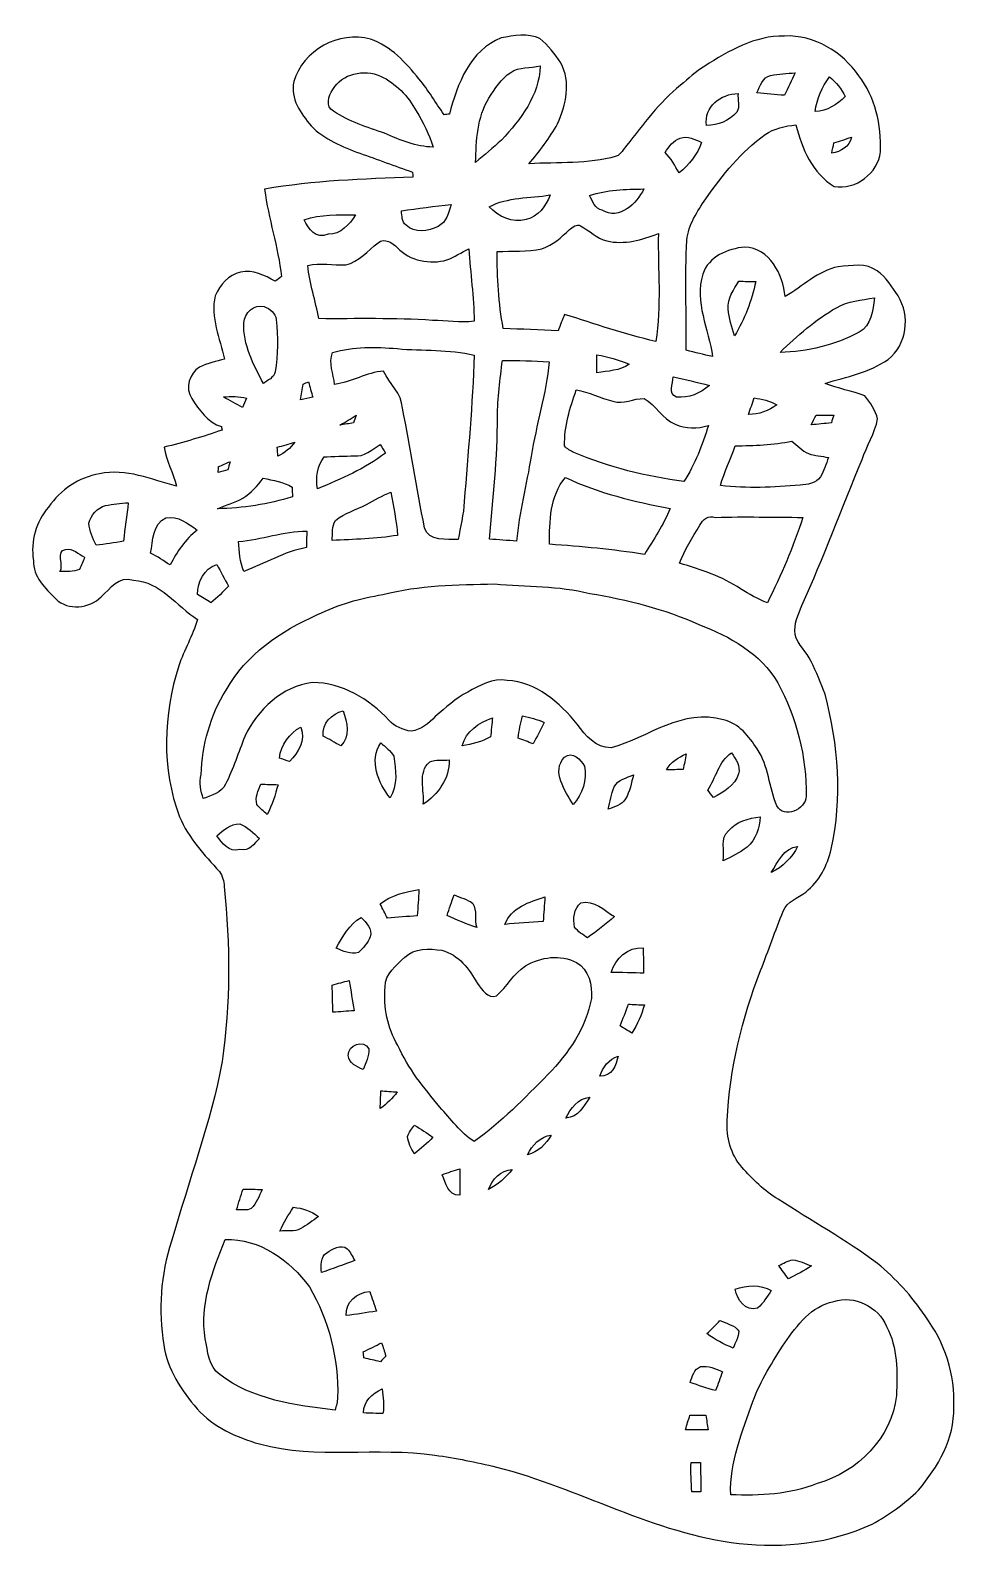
# Model space of a CAD drawing. Header units: centimetres. Extents: x -8.2 to 8.4, y -13.7 to 13.5.
import ezdxf

# ---------------------------------------------------------------- set-up
doc = ezdxf.new("R2010")
doc.units = ezdxf.units.CM
doc.header["$MEASUREMENT"] = 0
doc.layers.add('Camada 1', color=7, linetype='Continuous')

msp = doc.modelspace()

# ---------------------------------------------------------------- linework, layer by layer
at = {"layer": 'Camada 1', "color": 13}
for points, knots in [([(0.21061, 13.40344), (0.43145, 13.44612), (0.69109, 13.49128), (0.90382, 13.39003), (0.90382, 13.39003), (1.05445, 13.2715), (1.17087, 13.11345), (1.27952, 12.95682), (1.27952, 12.95682), (1.46403, 12.61604), (1.37513, 12.19729), (1.22096, 11.86286), (1.22096, 11.86286), (1.0795, 11.60357), (0.89641, 11.36897), (0.70802, 11.14249), (0.70802, 11.14249), (1.23049, 11.17459), (1.76636, 11.13049), (2.27506, 11.2783), (2.27506, 11.2783), (2.36079, 11.31605), (2.40277, 11.40777), (2.46168, 11.47551), (2.46168, 11.47551), (2.76366, 11.85122), (3.04694, 12.24985), (3.42512, 12.55501), (3.42512, 12.55501), (3.57082, 12.6686), (3.70064, 12.80301), (3.8608, 12.89826), (3.8608, 12.89826), (4.29366, 13.17202), (4.76215, 13.44542), (5.29272, 13.4366), (5.29272, 13.4366), (5.82577, 13.46129), (6.32848, 13.15473), (6.62552, 12.72434), (6.62552, 12.72434), (6.92397, 12.34122), (7.03157, 11.83816), (7.01604, 11.36015), (7.01604, 11.36015), (6.97195, 10.9728), (6.57084, 10.67012), (6.18596, 10.73714), (6.18596, 10.73714), (5.79226, 10.96962), (5.60599, 11.41659), (5.49804, 11.84063), (5.49804, 11.84063), (5.30507, 11.82335), (5.10716, 11.78066), (4.94665, 11.66707), (4.94665, 11.66707), (4.51273, 11.36403), (4.18253, 10.94105), (3.87844, 10.51419), (3.87844, 10.51419), (3.73027, 10.28665), (3.56306, 10.05064), (3.54224, 9.77089), (3.54224, 9.77089), (3.50273, 9.11331), (3.53589, 8.45432), (3.52919, 7.79639), (3.52919, 7.79639), (3.68617, 7.75582), (3.84351, 7.71701), (4.00191, 7.68068), (4.00191, 7.68068), (3.93524, 8.1728), (3.66995, 8.65999), (3.82799, 9.16199), (3.82799, 9.16199), (3.92606, 9.47808), (4.27708, 9.6199), (4.57906, 9.64706), (4.57906, 9.64706), (5.03273, 9.63013), (5.26344, 9.15211), (5.30578, 8.75877), (5.30578, 8.75877), (5.61869, 8.94468), (5.89104, 9.2202), (6.25828, 9.29534), (6.25828, 9.29534), (6.48652, 9.31333), (6.76028, 9.36978), (6.95784, 9.21879), (6.95784, 9.21879), (7.11729, 9.10449), (7.22383, 8.93304), (7.32931, 8.77111), (7.32931, 8.77111), (7.55474, 8.41269), (7.49053, 7.89517), (7.15186, 7.63235), (7.15186, 7.63235), (6.81849, 7.39246), (6.40327, 7.32155), (6.01945, 7.20055), (6.01945, 7.20055), (6.25157, 7.10671), (6.50452, 7.06825), (6.73523, 6.97653), (6.73523, 6.97653), (6.82837, 6.85377), (6.93032, 6.71618), (6.96383, 6.56202), (6.96383, 6.56202), (6.91339, 6.30449), (6.76628, 6.07907), (6.68408, 5.83142), (6.68408, 5.83142), (6.3186, 4.96111), (5.99546, 4.07352), (5.60564, 3.21381), (5.60564, 3.21381), (5.53544, 3.04941), (5.46029, 2.8762), (5.48146, 2.69311), (5.48146, 2.69311), (5.5312, 2.50719), (5.69031, 2.38019), (5.77215, 2.2098), (5.77215, 2.2098), (5.86669, 2.01859), (5.94289, 1.81822), (6.02051, 1.61925), (6.02051, 1.61925), (6.26004, 0.71649), (6.33906, -0.24659), (6.1281, -1.16276), (6.1281, -1.16276), (6.06601, -1.45838), (5.91185, -1.74131), (5.67372, -1.93075), (5.67372, -1.93075), (5.53649, -2.04011), (5.33788, -2.09479), (5.27121, -2.27295), (5.27121, -2.27295), (5.12621, -2.62502), (5.00451, -2.98626), (4.86375, -3.3401), (4.86375, -3.3401), (4.52896, -4.20017), (4.30847, -5.10928), (4.26685, -6.03285), (4.26685, -6.03285), (4.24286, -6.33166), (4.32894, -6.6421), (4.52649, -6.86929), (4.52649, -6.86929), (4.72052, -7.08695), (4.9276, -7.30038), (5.18195, -7.44784), (5.18195, -7.44784), (5.77427, -7.83272), (6.39269, -8.17845), (6.96277, -8.59755), (6.96277, -8.59755), (7.28486, -8.87448), (7.57978, -9.18633), (7.81403, -9.54193), (7.81403, -9.54193), (8.16434, -10.00901), (8.36295, -10.59744), (8.32873, -11.18341), (8.32873, -11.18341), (8.34813, -11.74644), (8.04298, -12.25303), (7.69514, -12.67107), (7.69514, -12.67107), (7.44996, -12.91378), (7.16668, -13.11628), (6.86364, -13.28032), (6.86364, -13.28032), (6.12281, -13.62322), (5.28496, -13.71953), (4.47851, -13.62534), (4.47851, -13.62534), (2.94852, -13.45247), (1.60267, -12.62839), (0.12559, -12.2562), (0.12559, -12.2562), (-0.23812, -12.16307), (-0.60819, -12.09816), (-0.97861, -12.0403), (-0.97861, -12.0403), (-2.02212, -11.89037), (-3.09704, -12.11686), (-4.12538, -11.84063), (-4.12538, -11.84063), (-4.5406, -11.7228), (-4.95371, -11.53583), (-5.24651, -11.20845), (-5.24651, -11.20845), (-5.52979, -10.88037), (-5.78062, -10.50114), (-5.84447, -10.06299), (-5.84447, -10.06299), (-5.94642, -9.4428), (-5.90409, -8.79687), (-5.70371, -8.20032), (-5.70371, -8.20032), (-5.40103, -7.1254), (-5.00451, -6.07589), (-4.79601, -4.97593), (-4.79601, -4.97593), (-4.64926, -3.93559), (-4.65349, -2.8769), (-4.76003, -1.83268), (-4.76003, -1.83268), (-4.7692, -1.73919), (-4.78367, -1.63901), (-4.84681, -1.56527), (-4.84681, -1.56527), (-5.11528, -1.2633), (-5.40173, -0.96132), (-5.56048, -0.58349), (-5.56048, -0.58349), (-5.89068, 0.28152), (-5.85223, 1.25589), (-5.57565, 2.13042), (-5.57565, 2.13042), (-5.47758, 2.41229), (-5.32765, 2.67335), (-5.23875, 2.95875), (-5.23875, 2.95875), (-5.61093, 3.2064), (-5.90479, 3.6389), (-6.38634, 3.66854), (-6.38634, 3.66854), (-6.65162, 3.75814), (-6.80367, 3.51755), (-6.96736, 3.36832), (-6.96736, 3.36832), (-7.1822, 3.15877), (-7.55579, 3.11467), (-7.78087, 3.33057), (-7.78087, 3.33057), (-7.96713, 3.52107), (-8.19432, 3.73062), (-8.18339, 4.02167), (-8.18339, 4.02167), (-8.23807, 4.36351), (-8.13999, 4.72122), (-7.91175, 4.98016), (-7.91175, 4.98016), (-7.69761, 5.28532), (-7.36882, 5.51674), (-6.99699, 5.57706), (-6.99699, 5.57706), (-6.51969, 5.68078), (-6.06601, 5.47335), (-5.61516, 5.35411), (-5.61516, 5.35411), (-5.6702, 5.59435), (-5.80496, 5.80743), (-5.836, 6.05437), (-5.836, 6.05437), (-5.48675, 6.14362), (-5.13997, 6.2417), (-4.79989, 6.36235), (-4.79989, 6.36235), (-4.80201, 6.37787), (-4.80624, 6.40891), (-4.80801, 6.42479), (-4.80801, 6.42479), (-5.05777, 6.49711), (-5.20876, 6.72536), (-5.34352, 6.93067), (-5.34352, 6.93067), (-5.46312, 7.11835), (-5.38833, 7.37764), (-5.20241, 7.49088), (-5.20241, 7.49088), (-5.06271, 7.56532), (-4.90432, 7.59319), (-4.75333, 7.63764), (-4.75333, 7.63764), (-4.84434, 8.00805), (-5.00486, 8.38729), (-4.92478, 8.77499), (-4.92478, 8.77499), (-4.82917, 8.9595), (-4.68559, 9.1574), (-4.46652, 9.19445), (-4.46652, 9.19445), (-4.24321, 9.25407), (-4.03578, 9.13659), (-3.84598, 9.03534), (-3.84598, 9.03534), (-3.80824, 9.06321), (-3.76978, 9.09144), (-3.73133, 9.11895), (-3.73133, 9.11895), (-3.79412, 9.64882), (-3.96557, 10.15824), (-4.03507, 10.6867), (-4.03507, 10.6867), (-3.15701, 10.84368), (-2.26342, 10.86838), (-1.37407, 10.90542), (-1.37407, 10.90542), (-1.37619, 10.92764), (-1.38042, 10.97174), (-1.38254, 10.99397), (-1.38254, 10.99397), (-1.69862, 11.10227), (-2.00977, 11.22468), (-2.32657, 11.33087), (-2.32657, 11.33087), (-2.63666, 11.45469), (-2.96686, 11.57605), (-3.20146, 11.82511), (-3.20146, 11.82511), (-3.38349, 12.04771), (-3.57999, 12.31089), (-3.51261, 12.61957), (-3.51261, 12.61957), (-3.3468, 13.18401), (-2.70439, 13.53855), (-2.13713, 13.37945), (-2.13713, 13.37945), (-1.76953, 13.25527), (-1.50319, 12.95929), (-1.26577, 12.66754), (-1.26577, 12.66754), (-1.09679, 12.46611), (-0.96767, 12.2361), (-0.81315, 12.02443), (-0.81315, 12.02443), (-0.78952, 12.02725), (-0.74224, 12.0329), (-0.71861, 12.03572), (-0.71861, 12.03572), (-0.57997, 12.57159), (-0.34925, 13.18507), (0.21061, 13.40344), (0.21061, 13.40344), (0.21061, 13.40344), (0.21061, 13.40344), (0.21061, 13.40344)], [0, 0, 0, 0, 0.01136364, 0.01136364, 0.01136364, 0.01136364, 0.02272727, 0.02272727, 0.02272727, 0.02272727, 0.03409091, 0.03409091, 0.03409091, 0.03409091, 0.04545455, 0.04545455, 0.04545455, 0.04545455, 0.05681818, 0.05681818, 0.05681818, 0.05681818, 0.06818182, 0.06818182, 0.06818182, 0.06818182, 0.07954545, 0.07954545, 0.07954545, 0.07954545, 0.09090909, 0.09090909, 0.09090909, 0.09090909, 0.10227273, 0.10227273, 0.10227273, 0.10227273, 0.11363636, 0.11363636, 0.11363636, 0.11363636, 0.125, 0.125, 0.125, 0.125, 0.13636364, 0.13636364, 0.13636364, 0.13636364, 0.14772727, 0.14772727, 0.14772727, 0.14772727, 0.15909091, 0.15909091, 0.15909091, 0.15909091, 0.17045455, 0.17045455, 0.17045455, 0.17045455, 0.18181818, 0.18181818, 0.18181818, 0.18181818, 0.19318182, 0.19318182, 0.19318182, 0.19318182, 0.20454545, 0.20454545, 0.20454545, 0.20454545, 0.21590909, 0.21590909, 0.21590909, 0.21590909, 0.22727273, 0.22727273, 0.22727273, 0.22727273, 0.23863636, 0.23863636, 0.23863636, 0.23863636, 0.25, 0.25, 0.25, 0.25, 0.26136364, 0.26136364, 0.26136364, 0.26136364, 0.27272727, 0.27272727, 0.27272727, 0.27272727, 0.28409091, 0.28409091, 0.28409091, 0.28409091, 0.29545455, 0.29545455, 0.29545455, 0.29545455, 0.30681818, 0.30681818, 0.30681818, 0.30681818, 0.31818182, 0.31818182, 0.31818182, 0.31818182, 0.32954545, 0.32954545, 0.32954545, 0.32954545, 0.34090909, 0.34090909, 0.34090909, 0.34090909, 0.35227273, 0.35227273, 0.35227273, 0.35227273, 0.36363636, 0.36363636, 0.36363636, 0.36363636, 0.375, 0.375, 0.375, 0.375, 0.38636364, 0.38636364, 0.38636364, 0.38636364, 0.39772727, 0.39772727, 0.39772727, 0.39772727, 0.40909091, 0.40909091, 0.40909091, 0.40909091, 0.42045455, 0.42045455, 0.42045455, 0.42045455, 0.43181818, 0.43181818, 0.43181818, 0.43181818, 0.44318182, 0.44318182, 0.44318182, 0.44318182, 0.45454545, 0.45454545, 0.45454545, 0.45454545, 0.46590909, 0.46590909, 0.46590909, 0.46590909, 0.47727273, 0.47727273, 0.47727273, 0.47727273, 0.48863636, 0.48863636, 0.48863636, 0.48863636, 0.5, 0.5, 0.5, 0.5, 0.51136364, 0.51136364, 0.51136364, 0.51136364, 0.52272727, 0.52272727, 0.52272727, 0.52272727, 0.53409091, 0.53409091, 0.53409091, 0.53409091, 0.54545455, 0.54545455, 0.54545455, 0.54545455, 0.55681818, 0.55681818, 0.55681818, 0.55681818, 0.56818182, 0.56818182, 0.56818182, 0.56818182, 0.57954545, 0.57954545, 0.57954545, 0.57954545, 0.59090909, 0.59090909, 0.59090909, 0.59090909, 0.60227273, 0.60227273, 0.60227273, 0.60227273, 0.61363636, 0.61363636, 0.61363636, 0.61363636, 0.625, 0.625, 0.625, 0.625, 0.63636364, 0.63636364, 0.63636364, 0.63636364, 0.64772727, 0.64772727, 0.64772727, 0.64772727, 0.65909091, 0.65909091, 0.65909091, 0.65909091, 0.67045455, 0.67045455, 0.67045455, 0.67045455, 0.68181818, 0.68181818, 0.68181818, 0.68181818, 0.69318182, 0.69318182, 0.69318182, 0.69318182, 0.70454545, 0.70454545, 0.70454545, 0.70454545, 0.71590909, 0.71590909, 0.71590909, 0.71590909, 0.72727273, 0.72727273, 0.72727273, 0.72727273, 0.73863636, 0.73863636, 0.73863636, 0.73863636, 0.75, 0.75, 0.75, 0.75, 0.76136364, 0.76136364, 0.76136364, 0.76136364, 0.77272727, 0.77272727, 0.77272727, 0.77272727, 0.78409091, 0.78409091, 0.78409091, 0.78409091, 0.79545455, 0.79545455, 0.79545455, 0.79545455, 0.80681818, 0.80681818, 0.80681818, 0.80681818, 0.81818182, 0.81818182, 0.81818182, 0.81818182, 0.82954545, 0.82954545, 0.82954545, 0.82954545, 0.84090909, 0.84090909, 0.84090909, 0.84090909, 0.85227273, 0.85227273, 0.85227273, 0.85227273, 0.86363636, 0.86363636, 0.86363636, 0.86363636, 0.875, 0.875, 0.875, 0.875, 0.88636364, 0.88636364, 0.88636364, 0.88636364, 0.89772727, 0.89772727, 0.89772727, 0.89772727, 0.90909091, 0.90909091, 0.90909091, 0.90909091, 0.92045455, 0.92045455, 0.92045455, 0.92045455, 0.93181818, 0.93181818, 0.93181818, 0.93181818, 0.94318182, 0.94318182, 0.94318182, 0.94318182, 0.95454545, 0.95454545, 0.95454545, 0.95454545, 0.96590909, 0.96590909, 0.96590909, 0.96590909, 0.97727273, 0.97727273, 0.97727273, 0.97727273, 1, 1, 1, 1]), ([(-2.81129, 12.47704), (-2.88996, 12.36662), (-2.94605, 12.16554), (-2.80106, 12.08687), (-2.80106, 12.08687), (-2.52024, 11.90237), (-2.19675, 11.80006), (-1.88172, 11.69), (-1.88172, 11.69), (-1.60549, 11.56829), (-1.31727, 11.44764), (-1.01071, 11.44376), (-1.01071, 11.44376), (-1.08303, 11.67306), (-1.18992, 11.88826), (-1.31692, 12.09181), (-1.31692, 12.09181), (-1.46015, 12.35957), (-1.68204, 12.58782), (-1.95756, 12.71905), (-1.95756, 12.71905), (-2.25284, 12.84746), (-2.64477, 12.76385), (-2.81129, 12.47704), (-2.81129, 12.47704), (-2.81129, 12.47704), (-2.81129, 12.47704), (-2.81129, 12.47704)], [0, 0, 0, 0, 0.125, 0.125, 0.125, 0.125, 0.25, 0.25, 0.25, 0.25, 0.375, 0.375, 0.375, 0.375, 0.5, 0.5, 0.5, 0.5, 0.625, 0.625, 0.625, 0.625, 0.75, 0.75, 0.75, 0.75, 1, 1, 1, 1]), ([(0.37994, 12.7822), (0.20602, 12.67107), (0.0949, 12.49221), (-0.01023, 12.32006), (-0.01023, 12.32006), (-0.22401, 11.97998), (-0.24024, 11.55735), (-0.24871, 11.16824), (-0.24871, 11.16824), (-0.09701, 11.30441), (0.06632, 11.42753), (0.21378, 11.56899), (0.21378, 11.56899), (0.55739, 11.9387), (0.89606, 12.36945), (0.90734, 12.89967), (0.90734, 12.89967), (0.73342, 12.86122), (0.53234, 12.88979), (0.37994, 12.7822), (0.37994, 12.7822), (0.37994, 12.7822), (0.37994, 12.7822), (0.37994, 12.7822)], [0, 0, 0, 0, 0.14285714, 0.14285714, 0.14285714, 0.14285714, 0.28571429, 0.28571429, 0.28571429, 0.28571429, 0.42857143, 0.42857143, 0.42857143, 0.42857143, 0.57142857, 0.57142857, 0.57142857, 0.57142857, 0.71428571, 0.71428571, 0.71428571, 0.71428571, 1, 1, 1, 1]), ([(5.04437, 12.73069), (4.90149, 12.69506), (4.85034, 12.53596), (4.79848, 12.41884), (4.79848, 12.41884), (4.96323, 12.39802), (5.12798, 12.38638), (5.29414, 12.37262), (5.29414, 12.37262), (5.35905, 12.50703), (5.42325, 12.64179), (5.48464, 12.77761), (5.48464, 12.77761), (5.33753, 12.76456), (5.1883, 12.76032), (5.04437, 12.73069), (5.04437, 12.73069), (5.04437, 12.73069), (5.04437, 12.73069), (5.04437, 12.73069)], [0, 0, 0, 0, 0.16666667, 0.16666667, 0.16666667, 0.16666667, 0.33333333, 0.33333333, 0.33333333, 0.33333333, 0.5, 0.5, 0.5, 0.5, 0.66666667, 0.66666667, 0.66666667, 0.66666667, 1, 1, 1, 1]), ([(5.84271, 12.08193), (6.06002, 12.0837), (6.23252, 12.20823), (6.3814, 12.34934), (6.3814, 12.34934), (6.31649, 12.48798), (6.21912, 12.60616), (6.10164, 12.70317), (6.10164, 12.70317), (5.95912, 12.5229), (5.87587, 12.30842), (5.84271, 12.08193), (5.84271, 12.08193), (5.84271, 12.08193), (5.84271, 12.08193), (5.84271, 12.08193)], [0, 0, 0, 0, 0.2, 0.2, 0.2, 0.2, 0.4, 0.4, 0.4, 0.4, 0.6, 0.6, 0.6, 0.6, 1, 1, 1, 1]), ([(3.89608, 11.83111), (4.10527, 11.82687), (4.29789, 11.92001), (4.43689, 12.07241), (4.43689, 12.07241), (4.49721, 12.16907), (4.45029, 12.2943), (4.45841, 12.40296), (4.45841, 12.40296), (4.15149, 12.4019), (3.83963, 12.16519), (3.89608, 11.83111), (3.89608, 11.83111), (3.89608, 11.83111), (3.89608, 11.83111), (3.89608, 11.83111)], [0, 0, 0, 0, 0.2, 0.2, 0.2, 0.2, 0.4, 0.4, 0.4, 0.4, 0.6, 0.6, 0.6, 0.6, 1, 1, 1, 1]), ([(3.42194, 11.60604), (3.29565, 11.56476), (3.22192, 11.44905), (3.14925, 11.34674), (3.14925, 11.34674), (3.25896, 11.24409), (3.32493, 11.10827), (3.40042, 10.98091), (3.40042, 10.98091), (3.58528, 11.12026), (3.72745, 11.309), (3.80541, 11.52772), (3.80541, 11.52772), (3.68406, 11.57464), (3.55776, 11.64978), (3.42194, 11.60604), (3.42194, 11.60604), (3.42194, 11.60604), (3.42194, 11.60604), (3.42194, 11.60604)], [0, 0, 0, 0, 0.16666667, 0.16666667, 0.16666667, 0.16666667, 0.33333333, 0.33333333, 0.33333333, 0.33333333, 0.5, 0.5, 0.5, 0.5, 0.66666667, 0.66666667, 0.66666667, 0.66666667, 1, 1, 1, 1]), ([(6.18067, 11.5196), (6.16656, 11.45857), (6.1528, 11.39754), (6.1401, 11.33651), (6.1401, 11.33651), (6.30343, 11.36085), (6.45901, 11.44517), (6.49464, 11.6212), (6.49464, 11.6212), (6.39057, 11.58557), (6.28579, 11.55135), (6.18067, 11.5196), (6.18067, 11.5196), (6.18067, 11.5196), (6.18067, 11.5196), (6.18067, 11.5196)], [0, 0, 0, 0, 0.2, 0.2, 0.2, 0.2, 0.4, 0.4, 0.4, 0.4, 0.6, 0.6, 0.6, 0.6, 1, 1, 1, 1]), ([(1.79529, 10.57451), (1.84503, 10.47291), (1.89547, 10.33639), (2.02212, 10.30887), (2.02212, 10.30887), (2.3308, 10.12366), (2.63878, 10.42882), (2.76825, 10.69058), (2.76825, 10.69058), (2.44016, 10.69058), (2.10891, 10.67682), (1.79529, 10.57451), (1.79529, 10.57451), (1.79529, 10.57451), (1.79529, 10.57451), (1.79529, 10.57451)], [0, 0, 0, 0, 0.2, 0.2, 0.2, 0.2, 0.4, 0.4, 0.4, 0.4, 0.6, 0.6, 0.6, 0.6, 1, 1, 1, 1]), ([(-1.58115, 10.29935), (-1.56739, 10.21045), (-1.57903, 10.09862), (-1.49719, 10.039), (-1.49719, 10.039), (-1.34585, 9.89083), (-1.09608, 9.92928), (-0.92216, 10.01959), (-0.92216, 10.01959), (-0.77117, 10.09015), (-0.73378, 10.26619), (-0.6858, 10.40941), (-0.6858, 10.40941), (-0.98566, 10.38295), (-1.28376, 10.34239), (-1.58115, 10.29935), (-1.58115, 10.29935), (-1.58115, 10.29935), (-1.58115, 10.29935), (-1.58115, 10.29935)], [0, 0, 0, 0, 0.16666667, 0.16666667, 0.16666667, 0.16666667, 0.33333333, 0.33333333, 0.33333333, 0.33333333, 0.5, 0.5, 0.5, 0.5, 0.66666667, 0.66666667, 0.66666667, 0.66666667, 1, 1, 1, 1]), ([(-0.00635, 10.37237), (0.15946, 10.19528), (0.40887, 10.07251), (0.65476, 10.14236), (0.65476, 10.14236), (0.87171, 10.19069), (1.01247, 10.38542), (1.08656, 10.58298), (1.08656, 10.58298), (0.72143, 10.52618), (0.32879, 10.54629), (-0.00635, 10.37237), (-0.00635, 10.37237), (-0.00635, 10.37237), (-0.00635, 10.37237), (-0.00635, 10.37237)], [0, 0, 0, 0, 0.2, 0.2, 0.2, 0.2, 0.4, 0.4, 0.4, 0.4, 0.6, 0.6, 0.6, 0.6, 1, 1, 1, 1]), ([(-3.32422, 10.13848), (-3.24908, 9.97091), (-3.11573, 9.78359), (-2.89419, 9.87813), (-2.89419, 9.87813), (-2.66876, 9.87107), (-2.51742, 10.05558), (-2.40524, 10.2242), (-2.40524, 10.2242), (-2.71286, 10.22667), (-3.03001, 10.24114), (-3.32422, 10.13848), (-3.32422, 10.13848), (-3.32422, 10.13848), (-3.32422, 10.13848), (-3.32422, 10.13848)], [0, 0, 0, 0, 0.2, 0.2, 0.2, 0.2, 0.4, 0.4, 0.4, 0.4, 0.6, 0.6, 0.6, 0.6, 1, 1, 1, 1]), ([(-1.99919, 9.72397), (-2.18334, 9.5818), (-2.34315, 9.38671), (-2.57775, 9.3278), (-2.57775, 9.3278), (-2.80529, 9.32004), (-3.03459, 9.37225), (-3.26002, 9.31862), (-3.26002, 9.31862), (-3.22897, 8.99266), (-3.12032, 8.68327), (-3.06317, 8.3626), (-3.06317, 8.3626), (-2.38337, 8.35801), (-1.70251, 8.37777), (-1.02341, 8.3312), (-1.02341, 8.3312), (-0.7747, 8.32591), (-0.52423, 8.28463), (-0.27552, 8.31568), (-0.27552, 8.31568), (-0.28257, 8.75065), (-0.34184, 9.18139), (-0.37006, 9.61496), (-0.37006, 9.61496), (-0.50377, 9.55322), (-0.62689, 9.47067), (-0.76341, 9.41634), (-0.76341, 9.41634), (-1.06892, 9.3345), (-1.43298, 9.39729), (-1.65241, 9.63718), (-1.65241, 9.63718), (-1.73778, 9.72855), (-1.88348, 9.81957), (-1.99919, 9.72397), (-1.99919, 9.72397), (-1.99919, 9.72397), (-1.99919, 9.72397), (-1.99919, 9.72397)], [0, 0, 0, 0, 0.09090909, 0.09090909, 0.09090909, 0.09090909, 0.18181818, 0.18181818, 0.18181818, 0.18181818, 0.27272727, 0.27272727, 0.27272727, 0.27272727, 0.36363636, 0.36363636, 0.36363636, 0.36363636, 0.45454545, 0.45454545, 0.45454545, 0.45454545, 0.54545455, 0.54545455, 0.54545455, 0.54545455, 0.63636364, 0.63636364, 0.63636364, 0.63636364, 0.72727273, 0.72727273, 0.72727273, 0.72727273, 0.81818182, 0.81818182, 0.81818182, 0.81818182, 1, 1, 1, 1]), ([(1.43439, 9.96174), (1.28729, 9.82557), (1.1363, 9.68128), (0.94156, 9.61884), (0.94156, 9.61884), (0.67663, 9.56345), (0.40464, 9.58109), (0.13617, 9.56663), (0.13617, 9.56663), (0.13335, 9.10449), (0.16475, 8.6427), (0.24447, 8.18762), (0.24447, 8.18762), (0.57291, 8.17386), (0.90135, 8.15657), (1.23014, 8.14634), (1.23014, 8.14634), (1.26824, 8.24406), (1.30669, 8.34143), (1.34655, 8.43844), (1.34655, 8.43844), (1.89018, 8.27264), (2.4257, 8.0779), (2.98132, 7.95408), (2.98132, 7.95408), (3.08751, 8.59296), (3.01907, 9.24666), (3.02895, 9.89118), (3.02895, 9.89118), (2.7365, 9.77618), (2.41829, 9.68481), (2.10256, 9.75854), (2.10256, 9.75854), (1.91982, 9.80122), (1.79458, 9.94727), (1.63301, 10.02877), (1.63301, 10.02877), (1.5621, 10.07357), (1.48943, 10.00125), (1.43439, 9.96174), (1.43439, 9.96174), (1.43439, 9.96174), (1.43439, 9.96174), (1.43439, 9.96174)], [0, 0, 0, 0, 0.08333333, 0.08333333, 0.08333333, 0.08333333, 0.16666667, 0.16666667, 0.16666667, 0.16666667, 0.25, 0.25, 0.25, 0.25, 0.33333333, 0.33333333, 0.33333333, 0.33333333, 0.41666667, 0.41666667, 0.41666667, 0.41666667, 0.5, 0.5, 0.5, 0.5, 0.58333333, 0.58333333, 0.58333333, 0.58333333, 0.66666667, 0.66666667, 0.66666667, 0.66666667, 0.75, 0.75, 0.75, 0.75, 0.83333333, 0.83333333, 0.83333333, 0.83333333, 1, 1, 1, 1]), ([(4.47463, 9.03499), (4.38221, 8.88294), (4.2672, 8.72631), (4.28131, 8.53828), (4.28131, 8.53828), (4.29577, 8.37142), (4.34799, 8.21196), (4.39773, 8.05321), (4.39773, 8.05321), (4.57941, 8.35378), (4.70147, 8.68539), (4.77767, 9.02794), (4.77767, 9.02794), (4.67642, 9.0304), (4.57517, 9.03287), (4.47463, 9.03499), (4.47463, 9.03499), (4.47463, 9.03499), (4.47463, 9.03499), (4.47463, 9.03499)], [0, 0, 0, 0, 0.16666667, 0.16666667, 0.16666667, 0.16666667, 0.33333333, 0.33333333, 0.33333333, 0.33333333, 0.5, 0.5, 0.5, 0.5, 0.66666667, 0.66666667, 0.66666667, 0.66666667, 1, 1, 1, 1]), ([(6.22441, 8.5598), (5.8487, 8.34531), (5.52203, 8.05639), (5.213, 7.75652), (5.213, 7.75652), (5.70442, 7.76711), (6.19584, 7.88882), (6.63081, 8.11742), (6.63081, 8.11742), (6.84742, 8.24195), (6.88411, 8.51041), (6.90492, 8.73548), (6.90492, 8.73548), (6.67491, 8.6995), (6.43043, 8.67869), (6.22441, 8.5598), (6.22441, 8.5598), (6.22441, 8.5598), (6.22441, 8.5598), (6.22441, 8.5598)], [0, 0, 0, 0, 0.16666667, 0.16666667, 0.16666667, 0.16666667, 0.33333333, 0.33333333, 0.33333333, 0.33333333, 0.5, 0.5, 0.5, 0.5, 0.66666667, 0.66666667, 0.66666667, 0.66666667, 1, 1, 1, 1]), ([(-4.40866, 8.28957), (-4.42419, 7.89411), (-4.23369, 7.53674), (-4.0573, 7.19596), (-4.0573, 7.19596), (-3.98639, 7.25664), (-3.86539, 7.30215), (-3.84739, 7.40833), (-3.84739, 7.40833), (-3.7913, 7.71737), (-3.79695, 8.03557), (-3.82623, 8.34707), (-3.82623, 8.34707), (-3.84034, 8.46243), (-3.94088, 8.54251), (-4.04319, 8.58132), (-4.04319, 8.58132), (-4.2224, 8.62612), (-4.40055, 8.46561), (-4.40866, 8.28957), (-4.40866, 8.28957), (-4.40866, 8.28957), (-4.40866, 8.28957), (-4.40866, 8.28957)], [0, 0, 0, 0, 0.14285714, 0.14285714, 0.14285714, 0.14285714, 0.28571429, 0.28571429, 0.28571429, 0.28571429, 0.42857143, 0.42857143, 0.42857143, 0.42857143, 0.57142857, 0.57142857, 0.57142857, 0.57142857, 0.71428571, 0.71428571, 0.71428571, 0.71428571, 1, 1, 1, 1]), ([(-2.81587, 7.75476), (-2.89066, 7.56638), (-2.80141, 7.37059), (-2.77918, 7.18009), (-2.77918, 7.18009), (-2.47474, 7.22418), (-2.2098, 7.39916), (-1.89971, 7.42033), (-1.89971, 7.42033), (-1.79917, 7.19102), (-1.57233, 7.02345), (-1.56422, 6.75605), (-1.56422, 6.75605), (-1.4097, 6.04449), (-1.31233, 5.32201), (-1.16664, 4.60939), (-1.16664, 4.60939), (-1.09432, 4.35222), (-0.76165, 4.41043), (-0.56444, 4.39526), (-0.56444, 4.39526), (-0.51964, 4.62139), (-0.46531, 4.84717), (-0.45367, 5.07824), (-0.45367, 5.07824), (-0.38417, 5.95454), (-0.30515, 6.83013), (-0.2734, 7.70819), (-0.2734, 7.70819), (-0.72531, 7.81791), (-1.19697, 7.78228), (-1.65629, 7.82426), (-1.65629, 7.82426), (-2.04329, 7.85989), (-2.43946, 7.86271), (-2.81587, 7.75476), (-2.81587, 7.75476), (-2.81587, 7.75476), (-2.81587, 7.75476), (-2.81587, 7.75476)], [0, 0, 0, 0, 0.09090909, 0.09090909, 0.09090909, 0.09090909, 0.18181818, 0.18181818, 0.18181818, 0.18181818, 0.27272727, 0.27272727, 0.27272727, 0.27272727, 0.36363636, 0.36363636, 0.36363636, 0.36363636, 0.45454545, 0.45454545, 0.45454545, 0.45454545, 0.54545455, 0.54545455, 0.54545455, 0.54545455, 0.63636364, 0.63636364, 0.63636364, 0.63636364, 0.72727273, 0.72727273, 0.72727273, 0.72727273, 0.81818182, 0.81818182, 0.81818182, 0.81818182, 1, 1, 1, 1]), ([(1.92652, 7.71349), (1.92546, 7.60659), (1.92511, 7.4997), (1.92652, 7.39281), (1.92652, 7.39281), (2.12302, 7.42385), (2.33715, 7.42315), (2.50366, 7.54697), (2.50366, 7.54697), (2.31669, 7.61929), (2.12513, 7.68279), (1.92652, 7.71349), (1.92652, 7.71349), (1.92652, 7.71349), (1.92652, 7.71349), (1.92652, 7.71349)], [0, 0, 0, 0, 0.2, 0.2, 0.2, 0.2, 0.4, 0.4, 0.4, 0.4, 0.6, 0.6, 0.6, 0.6, 1, 1, 1, 1]), ([(0.23072, 7.6133), (0.19438, 7.27498), (0.13899, 6.93843), (0.14287, 6.59694), (0.14287, 6.59694), (0.14252, 5.86387), (0.06421, 5.13503), (0.00071, 4.40549), (0.00071, 4.40549), (0.16157, 4.39032), (0.32173, 4.38044), (0.48331, 4.3688), (0.48331, 4.3688), (0.53516, 4.88139), (0.66357, 5.38198), (0.74754, 5.88962), (0.74754, 5.88962), (0.83538, 6.46042), (1.02059, 7.01252), (1.06962, 7.59001), (1.06962, 7.59001), (0.79022, 7.60765), (0.51012, 7.61365), (0.23072, 7.6133), (0.23072, 7.6133), (0.23072, 7.6133), (0.23072, 7.6133), (0.23072, 7.6133)], [0, 0, 0, 0, 0.125, 0.125, 0.125, 0.125, 0.25, 0.25, 0.25, 0.25, 0.375, 0.375, 0.375, 0.375, 0.5, 0.5, 0.5, 0.5, 0.625, 0.625, 0.625, 0.625, 0.75, 0.75, 0.75, 0.75, 1, 1, 1, 1]), ([(-3.34504, 7.18785), (-3.36091, 7.09542), (-3.37397, 7.00052), (-3.38949, 6.90739), (-3.38949, 6.90739), (-3.31611, 6.92115), (-3.24273, 6.93561), (-3.16936, 6.95043), (-3.16936, 6.95043), (-3.19652, 7.04462), (-3.22192, 7.13599), (-3.24908, 7.22947), (-3.24908, 7.22947), (-3.28119, 7.21572), (-3.31329, 7.2016), (-3.34504, 7.18785), (-3.34504, 7.18785), (-3.34504, 7.18785), (-3.34504, 7.18785), (-3.34504, 7.18785)], [0, 0, 0, 0, 0.16666667, 0.16666667, 0.16666667, 0.16666667, 0.33333333, 0.33333333, 0.33333333, 0.33333333, 0.5, 0.5, 0.5, 0.5, 0.66666667, 0.66666667, 0.66666667, 0.66666667, 1, 1, 1, 1]), ([(3.296, 7.31732), (3.28895, 7.19243), (3.19864, 7.01181), (3.35703, 6.95431), (3.35703, 6.95431), (3.56976, 6.93526), (3.78954, 7.01816), (3.94441, 7.16492), (3.94441, 7.16492), (3.72816, 7.21642), (3.51437, 7.27604), (3.296, 7.31732), (3.296, 7.31732), (3.296, 7.31732), (3.296, 7.31732), (3.296, 7.31732)], [0, 0, 0, 0, 0.2, 0.2, 0.2, 0.2, 0.4, 0.4, 0.4, 0.4, 0.6, 0.6, 0.6, 0.6, 1, 1, 1, 1]), ([(-4.77591, 6.95642), (-4.66266, 6.89116), (-4.54625, 6.83154), (-4.43124, 6.76945), (-4.43124, 6.76945), (-4.40619, 6.82343), (-4.38256, 6.87776), (-4.35927, 6.93244), (-4.35927, 6.93244), (-4.49509, 6.96948), (-4.63656, 6.96912), (-4.77591, 6.95642), (-4.77591, 6.95642), (-4.77591, 6.95642), (-4.77591, 6.95642), (-4.77591, 6.95642)], [0, 0, 0, 0, 0.2, 0.2, 0.2, 0.2, 0.4, 0.4, 0.4, 0.4, 0.6, 0.6, 0.6, 0.6, 1, 1, 1, 1]), ([(1.55504, 7.08237), (1.44533, 6.75852), (1.33421, 6.42479), (1.34796, 6.07766), (1.34796, 6.07766), (1.38853, 6.02051), (1.45309, 5.98876), (1.51412, 5.95771), (1.51412, 5.95771), (2.14489, 5.69383), (2.81129, 5.52909), (3.48791, 5.43666), (3.48791, 5.43666), (3.68653, 5.74675), (3.81776, 6.09424), (3.92783, 6.44419), (3.92783, 6.44419), (3.73239, 6.38246), (3.51825, 6.38422), (3.32916, 6.46853), (3.32916, 6.46853), (3.09633, 6.55779), (2.98556, 6.81037), (2.77389, 6.92997), (2.77389, 6.92997), (2.5841, 6.93314), (2.40453, 6.81708), (2.21192, 6.87917), (2.21192, 6.87917), (1.98967, 6.93667), (1.7847, 7.04956), (1.55504, 7.08237), (1.55504, 7.08237), (1.55504, 7.08237), (1.55504, 7.08237), (1.55504, 7.08237)], [0, 0, 0, 0, 0.1, 0.1, 0.1, 0.1, 0.2, 0.2, 0.2, 0.2, 0.3, 0.3, 0.3, 0.3, 0.4, 0.4, 0.4, 0.4, 0.5, 0.5, 0.5, 0.5, 0.6, 0.6, 0.6, 0.6, 0.7, 0.7, 0.7, 0.7, 0.8, 0.8, 0.8, 0.8, 1, 1, 1, 1]), ([(4.74662, 6.93984), (4.71487, 6.84036), (4.68066, 6.74194), (4.64926, 6.64245), (4.64926, 6.64245), (4.83164, 6.6421), (5.01015, 6.7056), (5.15514, 6.81602), (5.15514, 6.81602), (5.0292, 6.88516), (4.88844, 6.9215), (4.74662, 6.93984), (4.74662, 6.93984), (4.74662, 6.93984), (4.74662, 6.93984), (4.74662, 6.93984)], [0, 0, 0, 0, 0.2, 0.2, 0.2, 0.2, 0.4, 0.4, 0.4, 0.4, 0.6, 0.6, 0.6, 0.6, 1, 1, 1, 1]), ([(-2.68393, 6.45231), (-2.60279, 6.46571), (-2.5213, 6.47912), (-2.43981, 6.49252), (-2.43981, 6.49252), (-2.42499, 6.53838), (-2.40982, 6.58354), (-2.39501, 6.62905), (-2.39501, 6.62905), (-2.48955, 6.56731), (-2.58551, 6.50769), (-2.68393, 6.45231), (-2.68393, 6.45231), (-2.68393, 6.45231), (-2.68393, 6.45231), (-2.68393, 6.45231)], [0, 0, 0, 0, 0.2, 0.2, 0.2, 0.2, 0.4, 0.4, 0.4, 0.4, 0.6, 0.6, 0.6, 0.6, 1, 1, 1, 1]), ([(5.85964, 6.62975), (5.83001, 6.5719), (5.80072, 6.51439), (5.7725, 6.45619), (5.7725, 6.45619), (5.89209, 6.46783), (6.01274, 6.48017), (6.13304, 6.49146), (6.13304, 6.49146), (6.14751, 6.53803), (6.16267, 6.5846), (6.1782, 6.63152), (6.1782, 6.63152), (6.07307, 6.63046), (5.963, 6.63116), (5.85964, 6.62975), (5.85964, 6.62975), (5.85964, 6.62975), (5.85964, 6.62975), (5.85964, 6.62975)], [0, 0, 0, 0, 0.16666667, 0.16666667, 0.16666667, 0.16666667, 0.33333333, 0.33333333, 0.33333333, 0.33333333, 0.5, 0.5, 0.5, 0.5, 0.66666667, 0.66666667, 0.66666667, 0.66666667, 1, 1, 1, 1]), ([(-3.80859, 6.05437), (-3.80471, 6.0011), (-3.80047, 5.94783), (-3.79624, 5.89421), (-3.79624, 5.89421), (-3.67771, 5.95524), (-3.5687, 6.03567), (-3.49426, 6.14821), (-3.49426, 6.14821), (-3.59869, 6.11505), (-3.70276, 6.08259), (-3.80859, 6.05437), (-3.80859, 6.05437), (-3.80859, 6.05437), (-3.80859, 6.05437), (-3.80859, 6.05437)], [0, 0, 0, 0, 0.2, 0.2, 0.2, 0.2, 0.4, 0.4, 0.4, 0.4, 0.6, 0.6, 0.6, 0.6, 1, 1, 1, 1]), ([(-2.43452, 5.90056), (-2.56787, 5.89597), (-2.83457, 5.8868), (-2.96792, 5.88222), (-2.96792, 5.88222), (-3.08963, 5.71676), (-3.1242, 5.5118), (-3.08504, 5.30966), (-3.08504, 5.30966), (-2.661, 5.48322), (-2.23379, 5.66879), (-1.86796, 5.9496), (-1.86796, 5.9496), (-1.89936, 6.00075), (-1.93075, 6.0519), (-1.96144, 6.10306), (-1.96144, 6.10306), (-2.11067, 6.01698), (-2.24367, 5.8741), (-2.43452, 5.90056), (-2.43452, 5.90056), (-2.43452, 5.90056), (-2.43452, 5.90056), (-2.43452, 5.90056)], [0, 0, 0, 0, 0.14285714, 0.14285714, 0.14285714, 0.14285714, 0.28571429, 0.28571429, 0.28571429, 0.28571429, 0.42857143, 0.42857143, 0.42857143, 0.42857143, 0.57142857, 0.57142857, 0.57142857, 0.57142857, 0.71428571, 0.71428571, 0.71428571, 0.71428571, 1, 1, 1, 1]), ([(4.40514, 6.07977), (4.33317, 5.836), (4.20723, 5.61234), (4.14408, 5.36575), (4.14408, 5.36575), (4.61892, 5.31248), (5.09834, 5.33118), (5.57318, 5.37351), (5.57318, 5.37351), (5.69983, 5.38339), (5.86176, 5.4042), (5.93619, 5.5245), (5.93619, 5.5245), (6.00357, 5.63069), (6.04132, 5.75204), (6.08154, 5.87057), (6.08154, 5.87057), (5.96124, 5.8928), (5.83565, 5.90056), (5.72064, 5.94042), (5.72064, 5.94042), (5.60776, 5.99369), (5.5178, 6.08259), (5.42678, 6.1655), (5.42678, 6.1655), (5.09058, 6.09565), (4.74698, 6.08365), (4.40514, 6.07977), (4.40514, 6.07977), (4.40514, 6.07977), (4.40514, 6.07977), (4.40514, 6.07977)], [0, 0, 0, 0, 0.11111111, 0.11111111, 0.11111111, 0.11111111, 0.22222222, 0.22222222, 0.22222222, 0.22222222, 0.33333333, 0.33333333, 0.33333333, 0.33333333, 0.44444444, 0.44444444, 0.44444444, 0.44444444, 0.55555556, 0.55555556, 0.55555556, 0.55555556, 0.66666667, 0.66666667, 0.66666667, 0.66666667, 0.77777778, 0.77777778, 0.77777778, 0.77777778, 1, 1, 1, 1]), ([(-4.86269, 5.70653), (-4.86375, 5.68078), (-4.86586, 5.62857), (-4.86692, 5.60246), (-4.86692, 5.60246), (-4.80977, 5.61728), (-4.75297, 5.6321), (-4.69582, 5.64691), (-4.69582, 5.64691), (-4.68312, 5.6963), (-4.67007, 5.74534), (-4.65631, 5.79437), (-4.65631, 5.79437), (-4.72511, 5.76509), (-4.79354, 5.73511), (-4.86269, 5.70653), (-4.86269, 5.70653), (-4.86269, 5.70653), (-4.86269, 5.70653), (-4.86269, 5.70653)], [0, 0, 0, 0, 0.16666667, 0.16666667, 0.16666667, 0.16666667, 0.33333333, 0.33333333, 0.33333333, 0.33333333, 0.5, 0.5, 0.5, 0.5, 0.66666667, 0.66666667, 0.66666667, 0.66666667, 1, 1, 1, 1]), ([(-4.05977, 5.50051), (-4.16419, 5.36469), (-4.27884, 5.23275), (-4.42348, 5.13856), (-4.42348, 5.13856), (-4.57129, 5.06271), (-4.73075, 5.01474), (-4.8828, 4.94982), (-4.8828, 4.94982), (-4.42736, 4.95653), (-3.96875, 5.03132), (-3.53413, 5.16678), (-3.53413, 5.16678), (-3.53624, 5.21017), (-3.54048, 5.29661), (-3.54259, 5.34), (-3.54259, 5.34), (-3.69958, 5.43348), (-3.88514, 5.45677), (-4.05977, 5.50051), (-4.05977, 5.50051), (-4.05977, 5.50051), (-4.05977, 5.50051), (-4.05977, 5.50051)], [0, 0, 0, 0, 0.14285714, 0.14285714, 0.14285714, 0.14285714, 0.28571429, 0.28571429, 0.28571429, 0.28571429, 0.42857143, 0.42857143, 0.42857143, 0.42857143, 0.57142857, 0.57142857, 0.57142857, 0.57142857, 0.71428571, 0.71428571, 0.71428571, 0.71428571, 1, 1, 1, 1]), ([(1.07668, 4.312), (1.64536, 4.27143), (2.21439, 4.22063), (2.77777, 4.13032), (2.77777, 4.13032), (2.94605, 4.39596), (3.12067, 4.6609), (3.23885, 4.95371), (3.23885, 4.95371), (2.59891, 5.08176), (1.95157, 5.22605), (1.36137, 5.51321), (1.36137, 5.51321), (1.08585, 5.18125), (1.07315, 4.72334), (1.07668, 4.312), (1.07668, 4.312), (1.07668, 4.312), (1.07668, 4.312), (1.07668, 4.312)], [0, 0, 0, 0, 0.16666667, 0.16666667, 0.16666667, 0.16666667, 0.33333333, 0.33333333, 0.33333333, 0.33333333, 0.5, 0.5, 0.5, 0.5, 0.66666667, 0.66666667, 0.66666667, 0.66666667, 1, 1, 1, 1]), ([(-2.20627, 5.02744), (-2.39042, 4.9276), (-2.60174, 4.87468), (-2.76401, 4.73781), (-2.76401, 4.73781), (-2.83492, 4.63515), (-2.80776, 4.49827), (-2.8261, 4.38221), (-2.8261, 4.38221), (-2.43346, 4.39914), (-2.0387, 4.40972), (-1.64959, 4.47252), (-1.64959, 4.47252), (-1.67358, 4.73357), (-1.71626, 4.99216), (-1.77024, 5.24827), (-1.77024, 5.24827), (-1.92123, 5.18619), (-2.06304, 5.1054), (-2.20627, 5.02744), (-2.20627, 5.02744), (-2.20627, 5.02744), (-2.20627, 5.02744), (-2.20627, 5.02744)], [0, 0, 0, 0, 0.14285714, 0.14285714, 0.14285714, 0.14285714, 0.28571429, 0.28571429, 0.28571429, 0.28571429, 0.42857143, 0.42857143, 0.42857143, 0.42857143, 0.57142857, 0.57142857, 0.57142857, 0.57142857, 0.71428571, 0.71428571, 0.71428571, 0.71428571, 1, 1, 1, 1]), ([(-6.89187, 5.00944), (-7.03827, 4.96817), (-7.1501, 4.83411), (-7.19067, 4.69124), (-7.19067, 4.69124), (-7.17515, 4.55119), (-7.11835, 4.42207), (-7.05944, 4.29648), (-7.05944, 4.29648), (-6.89539, 4.31553), (-6.73065, 4.33352), (-6.56907, 4.36951), (-6.56907, 4.36951), (-6.54156, 4.59952), (-6.50452, 4.82812), (-6.483, 5.05883), (-6.483, 5.05883), (-6.61987, 5.04613), (-6.7564, 5.02991), (-6.89187, 5.00944), (-6.89187, 5.00944), (-6.89187, 5.00944), (-6.89187, 5.00944), (-6.89187, 5.00944)], [0, 0, 0, 0, 0.14285714, 0.14285714, 0.14285714, 0.14285714, 0.28571429, 0.28571429, 0.28571429, 0.28571429, 0.42857143, 0.42857143, 0.42857143, 0.42857143, 0.57142857, 0.57142857, 0.57142857, 0.57142857, 0.71428571, 0.71428571, 0.71428571, 0.71428571, 1, 1, 1, 1]), ([(-5.80707, 4.78719), (-6.04097, 4.67819), (-6.04449, 4.37127), (-6.08012, 4.15396), (-6.08012, 4.15396), (-5.95983, 4.09081), (-5.84623, 4.01602), (-5.73229, 3.94194), (-5.73229, 3.94194), (-5.60599, 4.17654), (-5.45712, 4.40055), (-5.24404, 4.5653), (-5.24404, 4.5653), (-5.40808, 4.68454), (-5.58871, 4.82706), (-5.80707, 4.78719), (-5.80707, 4.78719), (-5.80707, 4.78719), (-5.80707, 4.78719), (-5.80707, 4.78719)], [0, 0, 0, 0, 0.16666667, 0.16666667, 0.16666667, 0.16666667, 0.33333333, 0.33333333, 0.33333333, 0.33333333, 0.5, 0.5, 0.5, 0.5, 0.66666667, 0.66666667, 0.66666667, 0.66666667, 1, 1, 1, 1]), ([(3.77472, 4.65667), (3.63537, 4.43724), (3.50732, 4.21005), (3.40677, 3.97016), (3.40677, 3.97016), (3.78989, 3.86574), (4.16983, 3.73098), (4.50568, 3.51508), (4.50568, 3.51508), (4.65772, 3.41595), (4.81542, 3.32493), (4.98651, 3.26249), (4.98651, 3.26249), (5.23205, 3.75814), (5.45289, 4.26826), (5.62292, 4.79496), (5.62292, 4.79496), (5.10046, 4.79742), (4.578, 4.81083), (4.05589, 4.7946), (4.05589, 4.7946), (3.92359, 4.8454), (3.83222, 4.75086), (3.77472, 4.65667), (3.77472, 4.65667), (3.77472, 4.65667), (3.77472, 4.65667), (3.77472, 4.65667)], [0, 0, 0, 0, 0.125, 0.125, 0.125, 0.125, 0.25, 0.25, 0.25, 0.25, 0.375, 0.375, 0.375, 0.375, 0.5, 0.5, 0.5, 0.5, 0.625, 0.625, 0.625, 0.625, 0.75, 0.75, 0.75, 0.75, 1, 1, 1, 1]), ([(-4.5018, 4.3628), (-4.49721, 4.18042), (-4.47499, 3.99697), (-4.40619, 3.82623), (-4.40619, 3.82623), (-4.02978, 3.96311), (-3.68476, 4.18253), (-3.28401, 4.25274), (-3.28401, 4.25274), (-3.2826, 4.35081), (-3.28119, 4.44853), (-3.27977, 4.54625), (-3.27977, 4.54625), (-3.69358, 4.55048), (-4.09011, 4.39138), (-4.5018, 4.3628), (-4.5018, 4.3628), (-4.5018, 4.3628), (-4.5018, 4.3628), (-4.5018, 4.3628)], [0, 0, 0, 0, 0.16666667, 0.16666667, 0.16666667, 0.16666667, 0.33333333, 0.33333333, 0.33333333, 0.33333333, 0.5, 0.5, 0.5, 0.5, 0.66666667, 0.66666667, 0.66666667, 0.66666667, 1, 1, 1, 1]), ([(-7.60624, 4.22063), (-7.78969, 4.20405), (-7.62635, 3.91548), (-7.70714, 3.82305), (-7.70714, 3.82305), (-7.59072, 3.82341), (-7.46866, 3.816), (-7.35859, 3.86151), (-7.35859, 3.86151), (-7.32084, 3.93206), (-7.2905, 4.00544), (-7.26687, 4.08199), (-7.26687, 4.08199), (-7.37447, 4.1342), (-7.47748, 4.24497), (-7.60624, 4.22063), (-7.60624, 4.22063), (-7.60624, 4.22063), (-7.60624, 4.22063), (-7.60624, 4.22063)], [0, 0, 0, 0, 0.16666667, 0.16666667, 0.16666667, 0.16666667, 0.33333333, 0.33333333, 0.33333333, 0.33333333, 0.5, 0.5, 0.5, 0.5, 0.66666667, 0.66666667, 0.66666667, 0.66666667, 1, 1, 1, 1]), ([(-5.24016, 3.41207), (-5.15832, 3.36444), (-5.07824, 3.31435), (-4.99816, 3.26319), (-4.99816, 3.26319), (-4.88632, 3.35456), (-4.7819, 3.45475), (-4.68348, 3.56094), (-4.68348, 3.56094), (-4.75439, 3.6897), (-4.82177, 3.82058), (-4.89303, 3.94935), (-4.89303, 3.94935), (-5.12798, 3.87738), (-5.23275, 3.63961), (-5.24016, 3.41207), (-5.24016, 3.41207), (-5.24016, 3.41207), (-5.24016, 3.41207), (-5.24016, 3.41207)], [0, 0, 0, 0, 0.16666667, 0.16666667, 0.16666667, 0.16666667, 0.33333333, 0.33333333, 0.33333333, 0.33333333, 0.5, 0.5, 0.5, 0.5, 0.66666667, 0.66666667, 0.66666667, 0.66666667, 1, 1, 1, 1]), ([(-1.91417, 3.40889), (-2.31987, 3.34469), (-2.71639, 3.22897), (-3.08575, 3.04871), (-3.08575, 3.04871), (-3.74191, 2.76119), (-4.37409, 2.33504), (-4.7244, 1.69157), (-4.7244, 1.69157), (-5.01579, 1.24248), (-5.15126, 0.70908), (-5.17666, 0.17745), (-5.17666, 0.17745), (-5.21053, 0.0314), (-5.18372, -0.11571), (-5.13574, -0.254), (-5.13574, -0.254), (-4.99251, -0.19367), (-4.81048, -0.14993), (-4.73569, 0.00388), (-4.73569, 0.00388), (-4.59846, 0.27975), (-4.50286, 0.57432), (-4.39102, 0.86113), (-4.39102, 0.86113), (-4.16207, 1.34655), (-3.72357, 1.76142), (-3.17324, 1.83092), (-3.17324, 1.83092), (-2.64548, 1.82915), (-2.159, 1.53247), (-1.80728, 1.15535), (-1.80728, 1.15535), (-1.70039, 1.04316), (-1.55504, 0.97331), (-1.40088, 0.95426), (-1.40088, 0.95426), (-1.22837, 0.98037), (-1.09149, 1.0989), (-0.97296, 1.21885), (-0.97296, 1.21885), (-0.78775, 1.37689), (-0.60713, 1.54446), (-0.39088, 1.65982), (-0.39088, 1.65982), (-0.17462, 1.77871), (0.05891, 1.91206), (0.31644, 1.86831), (0.31644, 1.86831), (0.84208, 1.8475), (1.25483, 1.46509), (1.5748, 1.08409), (1.5748, 1.08409), (1.71626, 0.87595), (1.90429, 0.65899), (2.18017, 0.65652), (2.18017, 0.65652), (2.84868, 0.84349), (3.4611, 1.37301), (4.19735, 1.16134), (4.19735, 1.16134), (4.47252, 1.09961), (4.65596, 0.86148), (4.80201, 0.63747), (4.80201, 0.63747), (5.01086, 0.33373), (5.01156, -0.05503), (5.15691, -0.38453), (5.15691, -0.38453), (5.28002, -0.62512), (5.67372, -0.45156), (5.68113, -0.21308), (5.68113, -0.21308), (5.69172, 0.49459), (5.50898, 1.20297), (5.17031, 1.82351), (5.17031, 1.82351), (4.86974, 2.35409), (4.30601, 2.65994), (3.75567, 2.87161), (3.75567, 2.87161), (3.13478, 3.15136), (2.4705, 3.31858), (1.80022, 3.429), (1.80022, 3.429), (1.24072, 3.57011), (0.65899, 3.55353), (0.08819, 3.60116), (0.08819, 3.60116), (-0.58208, 3.58422), (-1.26189, 3.58105), (-1.91417, 3.40889), (-1.91417, 3.40889), (-1.91417, 3.40889), (-1.91417, 3.40889), (-1.91417, 3.40889)], [0, 0, 0, 0, 0.04, 0.04, 0.04, 0.04, 0.08, 0.08, 0.08, 0.08, 0.12, 0.12, 0.12, 0.12, 0.16, 0.16, 0.16, 0.16, 0.2, 0.2, 0.2, 0.2, 0.24, 0.24, 0.24, 0.24, 0.28, 0.28, 0.28, 0.28, 0.32, 0.32, 0.32, 0.32, 0.36, 0.36, 0.36, 0.36, 0.4, 0.4, 0.4, 0.4, 0.44, 0.44, 0.44, 0.44, 0.48, 0.48, 0.48, 0.48, 0.52, 0.52, 0.52, 0.52, 0.56, 0.56, 0.56, 0.56, 0.6, 0.6, 0.6, 0.6, 0.64, 0.64, 0.64, 0.64, 0.68, 0.68, 0.68, 0.68, 0.72, 0.72, 0.72, 0.72, 0.76, 0.76, 0.76, 0.76, 0.8, 0.8, 0.8, 0.8, 0.84, 0.84, 0.84, 0.84, 0.88, 0.88, 0.88, 0.88, 0.92, 0.92, 0.92, 0.92, 1, 1, 1, 1]), ([(-2.98662, 0.8696), (-2.88008, 0.8128), (-2.77566, 0.75212), (-2.67017, 0.69286), (-2.67017, 0.69286), (-2.48779, 0.85901), (-2.5594, 1.11407), (-2.62467, 1.32221), (-2.62467, 1.32221), (-2.83316, 1.26612), (-3.00919, 1.10208), (-2.98662, 0.8696), (-2.98662, 0.8696), (-2.98662, 0.8696), (-2.98662, 0.8696), (-2.98662, 0.8696)], [0, 0, 0, 0, 0.2, 0.2, 0.2, 0.2, 0.4, 0.4, 0.4, 0.4, 0.6, 0.6, 0.6, 0.6, 1, 1, 1, 1]), ([(-0.48824, 0.69497), (-0.31291, 0.72178), (-0.13511, 0.76376), (0.01905, 0.85549), (0.01905, 0.85549), (0.02787, 0.94086), (0.04516, 1.11125), (0.05397, 1.19627), (0.05397, 1.19627), (-0.18838, 1.11266), (-0.42298, 0.95956), (-0.48824, 0.69497), (-0.48824, 0.69497), (-0.48824, 0.69497), (-0.48824, 0.69497), (-0.48824, 0.69497)], [0, 0, 0, 0, 0.2, 0.2, 0.2, 0.2, 0.4, 0.4, 0.4, 0.4, 0.6, 0.6, 0.6, 0.6, 1, 1, 1, 1]), ([(0.59126, 1.23014), (0.55562, 1.09961), (0.52987, 0.96732), (0.51259, 0.83291), (0.51259, 0.83291), (0.6029, 0.80045), (0.6918, 0.76482), (0.78105, 0.72919), (0.78105, 0.72919), (0.85019, 0.85654), (0.91757, 0.9846), (0.98107, 1.11478), (0.98107, 1.11478), (0.8569, 1.16946), (0.7239, 1.20474), (0.59126, 1.23014), (0.59126, 1.23014), (0.59126, 1.23014), (0.59126, 1.23014), (0.59126, 1.23014)], [0, 0, 0, 0, 0.16666667, 0.16666667, 0.16666667, 0.16666667, 0.33333333, 0.33333333, 0.33333333, 0.33333333, 0.5, 0.5, 0.5, 0.5, 0.66666667, 0.66666667, 0.66666667, 0.66666667, 1, 1, 1, 1]), ([(-3.76978, 0.47449), (-3.70911, 0.45332), (-3.64807, 0.43145), (-3.58704, 0.40957), (-3.58704, 0.40957), (-3.4357, 0.57997), (-3.28859, 0.78634), (-3.38596, 1.03117), (-3.38596, 1.03117), (-3.59304, 0.91687), (-3.74121, 0.71191), (-3.76978, 0.47449), (-3.76978, 0.47449), (-3.76978, 0.47449), (-3.76978, 0.47449), (-3.76978, 0.47449)], [0, 0, 0, 0, 0.2, 0.2, 0.2, 0.2, 0.4, 0.4, 0.4, 0.4, 0.6, 0.6, 0.6, 0.6, 1, 1, 1, 1]), ([(-1.78223, -0.2413), (-1.645, -0.01799), (-1.67887, 0.26), (-1.71697, 0.50659), (-1.71697, 0.50659), (-1.7713, 0.60607), (-1.86584, 0.67345), (-1.95016, 0.74507), (-1.95016, 0.74507), (-2.165, 0.42933), (-1.99884, 0.02752), (-1.78223, -0.2413), (-1.78223, -0.2413), (-1.78223, -0.2413), (-1.78223, -0.2413), (-1.78223, -0.2413)], [0, 0, 0, 0, 0.2, 0.2, 0.2, 0.2, 0.4, 0.4, 0.4, 0.4, 0.6, 0.6, 0.6, 0.6, 1, 1, 1, 1]), ([(1.34479, 0.49142), (1.1049, 0.23248), (1.35819, -0.11677), (1.50072, -0.35948), (1.50072, -0.35948), (1.67146, -0.18027), (1.75119, 0.08678), (1.70568, 0.32985), (1.70568, 0.32985), (1.63724, 0.44909), (1.48943, 0.6036), (1.34479, 0.49142), (1.34479, 0.49142), (1.34479, 0.49142), (1.34479, 0.49142), (1.34479, 0.49142)], [0, 0, 0, 0, 0.2, 0.2, 0.2, 0.2, 0.4, 0.4, 0.4, 0.4, 0.6, 0.6, 0.6, 0.6, 1, 1, 1, 1]), ([(3.17676, 0.26317), (3.27554, 0.26494), (3.37502, 0.26599), (3.47521, 0.26705), (3.47521, 0.26705), (3.49391, 0.3616), (3.5119, 0.45649), (3.52742, 0.55139), (3.52742, 0.55139), (3.38843, 0.48613), (3.25261, 0.40217), (3.17676, 0.26317), (3.17676, 0.26317), (3.17676, 0.26317), (3.17676, 0.26317), (3.17676, 0.26317)], [0, 0, 0, 0, 0.2, 0.2, 0.2, 0.2, 0.4, 0.4, 0.4, 0.4, 0.6, 0.6, 0.6, 0.6, 1, 1, 1, 1]), ([(3.91583, -0.10195), (3.95005, -0.14605), (3.98392, -0.19015), (4.01814, -0.23495), (4.01814, -0.23495), (4.19982, -0.13899), (4.39702, -0.01552), (4.46969, 0.18803), (4.46969, 0.18803), (4.50462, 0.33055), (4.41784, 0.46037), (4.34022, 0.56974), (4.34022, 0.56974), (4.11233, 0.40781), (4.06294, 0.11994), (3.91583, -0.10195), (3.91583, -0.10195), (3.91583, -0.10195), (3.91583, -0.10195), (3.91583, -0.10195)], [0, 0, 0, 0, 0.16666667, 0.16666667, 0.16666667, 0.16666667, 0.33333333, 0.33333333, 0.33333333, 0.33333333, 0.5, 0.5, 0.5, 0.5, 0.66666667, 0.66666667, 0.66666667, 0.66666667, 1, 1, 1, 1]), ([(-1.07386, 0.40358), (-1.29646, 0.21802), (-1.15817, -0.11148), (-1.18992, -0.35595), (-1.18992, -0.35595), (-0.92639, -0.18168), (-0.71332, 0.11324), (-0.72178, 0.44027), (-0.72178, 0.44027), (-0.83926, 0.4318), (-0.96485, 0.45297), (-1.07386, 0.40358), (-1.07386, 0.40358), (-1.07386, 0.40358), (-1.07386, 0.40358), (-1.07386, 0.40358)], [0, 0, 0, 0, 0.2, 0.2, 0.2, 0.2, 0.4, 0.4, 0.4, 0.4, 0.6, 0.6, 0.6, 0.6, 1, 1, 1, 1]), ([(-4.10422, 0.00529), (-4.14867, -0.11183), (-4.20793, -0.23036), (-4.17477, -0.3616), (-4.17477, -0.3616), (-4.12186, -0.42898), (-4.05412, -0.48225), (-3.98886, -0.53657), (-3.98886, -0.53657), (-3.89855, -0.36901), (-3.84422, -0.18662), (-3.79483, -0.00388), (-3.79483, -0.00388), (-3.89784, -0.00035), (-4.00121, 0.00247), (-4.10422, 0.00529), (-4.10422, 0.00529), (-4.10422, 0.00529), (-4.10422, 0.00529), (-4.10422, 0.00529)], [0, 0, 0, 0, 0.16666667, 0.16666667, 0.16666667, 0.16666667, 0.33333333, 0.33333333, 0.33333333, 0.33333333, 0.5, 0.5, 0.5, 0.5, 0.66666667, 0.66666667, 0.66666667, 0.66666667, 1, 1, 1, 1]), ([(2.23732, -0.04374), (2.18334, -0.17216), (2.16217, -0.3108), (2.12831, -0.44521), (2.12831, -0.44521), (2.24049, -0.40111), (2.37208, -0.36901), (2.44122, -0.26035), (2.44122, -0.26035), (2.51672, -0.12665), (2.54564, 0.02752), (2.58445, 0.17392), (2.58445, 0.17392), (2.46839, 0.11606), (2.29764, 0.09031), (2.23732, -0.04374), (2.23732, -0.04374), (2.23732, -0.04374), (2.23732, -0.04374), (2.23732, -0.04374)], [0, 0, 0, 0, 0.16666667, 0.16666667, 0.16666667, 0.16666667, 0.33333333, 0.33333333, 0.33333333, 0.33333333, 0.5, 0.5, 0.5, 0.5, 0.66666667, 0.66666667, 0.66666667, 0.66666667, 1, 1, 1, 1]), ([(-4.89444, -0.9204), (-4.78896, -1.04457), (-4.68524, -1.23719), (-4.48169, -1.16628), (-4.48169, -1.16628), (-4.31306, -1.21073), (-4.22522, -1.06292), (-4.12538, -0.96732), (-4.12538, -0.96732), (-4.23757, -0.87383), (-4.34093, -0.75847), (-4.48169, -0.70908), (-4.48169, -0.70908), (-4.65173, -0.70273), (-4.77061, -0.82726), (-4.89444, -0.9204), (-4.89444, -0.9204), (-4.89444, -0.9204), (-4.89444, -0.9204), (-4.89444, -0.9204)], [0, 0, 0, 0, 0.16666667, 0.16666667, 0.16666667, 0.16666667, 0.33333333, 0.33333333, 0.33333333, 0.33333333, 0.5, 0.5, 0.5, 0.5, 0.66666667, 0.66666667, 0.66666667, 0.66666667, 1, 1, 1, 1]), ([(4.28907, -0.83326), (4.13067, -0.96238), (4.22875, -1.19697), (4.19312, -1.36842), (4.19312, -1.36842), (4.3434, -1.3021), (4.4891, -1.22308), (4.62033, -1.12395), (4.62033, -1.12395), (4.78155, -0.99342), (4.8447, -0.77858), (4.85775, -0.57891), (4.85775, -0.57891), (4.64961, -0.61136), (4.42771, -0.66111), (4.28907, -0.83326), (4.28907, -0.83326), (4.28907, -0.83326), (4.28907, -0.83326), (4.28907, -0.83326)], [0, 0, 0, 0, 0.16666667, 0.16666667, 0.16666667, 0.16666667, 0.33333333, 0.33333333, 0.33333333, 0.33333333, 0.5, 0.5, 0.5, 0.5, 0.66666667, 0.66666667, 0.66666667, 0.66666667, 1, 1, 1, 1]), ([(5.05425, -1.58115), (5.25956, -1.48378), (5.42537, -1.31339), (5.52873, -1.11196), (5.52873, -1.11196), (5.27332, -1.14088), (5.17737, -1.39453), (5.05425, -1.58115), (5.05425, -1.58115), (5.05425, -1.58115), (5.05425, -1.58115), (5.05425, -1.58115)], [0, 0, 0, 0, 0.25, 0.25, 0.25, 0.25, 0.5, 0.5, 0.5, 0.5, 1, 1, 1, 1]), ([(-1.96286, -2.14312), (-1.91946, -2.2292), (-1.87466, -2.31493), (-1.83056, -2.40065), (-1.83056, -2.40065), (-1.65241, -2.38619), (-1.47461, -2.37031), (-1.29611, -2.35761), (-1.29611, -2.35761), (-1.28376, -2.20133), (-1.27635, -2.04435), (-1.26647, -1.88877), (-1.26647, -1.88877), (-1.51201, -1.92793), (-1.76248, -1.9879), (-1.96286, -2.14312), (-1.96286, -2.14312), (-1.96286, -2.14312), (-1.96286, -2.14312), (-1.96286, -2.14312)], [0, 0, 0, 0, 0.16666667, 0.16666667, 0.16666667, 0.16666667, 0.33333333, 0.33333333, 0.33333333, 0.33333333, 0.5, 0.5, 0.5, 0.5, 0.66666667, 0.66666667, 0.66666667, 0.66666667, 1, 1, 1, 1]), ([(-0.63324, -1.98437), (-0.68051, -2.10608), (-0.72355, -2.2285), (-0.76129, -2.35373), (-0.76129, -2.35373), (-0.58632, -2.42993), (-0.41381, -2.51389), (-0.23001, -2.56822), (-0.23001, -2.56822), (-0.27728, -2.43311), (-0.21731, -2.25954), (-0.30021, -2.13642), (-0.30021, -2.13642), (-0.39758, -2.06128), (-0.52211, -2.03024), (-0.63324, -1.98437), (-0.63324, -1.98437), (-0.63324, -1.98437), (-0.63324, -1.98437), (-0.63324, -1.98437)], [0, 0, 0, 0, 0.16666667, 0.16666667, 0.16666667, 0.16666667, 0.33333333, 0.33333333, 0.33333333, 0.33333333, 0.5, 0.5, 0.5, 0.5, 0.66666667, 0.66666667, 0.66666667, 0.66666667, 1, 1, 1, 1]), ([(0.27305, -2.51213), (0.502, -2.48885), (0.73131, -2.47227), (0.96132, -2.45992), (0.96132, -2.45992), (0.97402, -2.31246), (0.9839, -2.16429), (0.99483, -2.01754), (0.99483, -2.01754), (0.71402, -2.10573), (0.3937, -2.21262), (0.27305, -2.51213), (0.27305, -2.51213), (0.27305, -2.51213), (0.27305, -2.51213), (0.27305, -2.51213)], [0, 0, 0, 0, 0.2, 0.2, 0.2, 0.2, 0.4, 0.4, 0.4, 0.4, 0.6, 0.6, 0.6, 0.6, 1, 1, 1, 1]), ([(1.63901, -2.12584), (1.51377, -2.22991), (1.49296, -2.41018), (1.52576, -2.56152), (1.52576, -2.56152), (1.58609, -2.64477), (1.67887, -2.69452), (1.76001, -2.75519), (1.76001, -2.75519), (1.92158, -2.62996), (2.08597, -2.50825), (2.24014, -2.37314), (2.24014, -2.37314), (2.05599, -2.25954), (1.8796, -2.0641), (1.63901, -2.12584), (1.63901, -2.12584), (1.63901, -2.12584), (1.63901, -2.12584), (1.63901, -2.12584)], [0, 0, 0, 0, 0.16666667, 0.16666667, 0.16666667, 0.16666667, 0.33333333, 0.33333333, 0.33333333, 0.33333333, 0.5, 0.5, 0.5, 0.5, 0.66666667, 0.66666667, 0.66666667, 0.66666667, 1, 1, 1, 1]), ([(-2.75167, -2.93829), (-2.62572, -2.9912), (-2.4952, -3.06105), (-2.35232, -3.01413), (-2.35232, -3.01413), (-2.26166, -2.93899), (-2.18581, -2.84268), (-2.13924, -2.73473), (-2.13924, -2.73473), (-2.0955, -2.58798), (-2.21474, -2.48391), (-2.30223, -2.39077), (-2.30223, -2.39077), (-2.5146, -2.50684), (-2.63913, -2.73262), (-2.75167, -2.93829), (-2.75167, -2.93829), (-2.75167, -2.93829), (-2.75167, -2.93829), (-2.75167, -2.93829)], [0, 0, 0, 0, 0.16666667, 0.16666667, 0.16666667, 0.16666667, 0.33333333, 0.33333333, 0.33333333, 0.33333333, 0.5, 0.5, 0.5, 0.5, 0.66666667, 0.66666667, 0.66666667, 0.66666667, 1, 1, 1, 1]), ([(-1.51977, -3.10056), (-1.67217, -3.24661), (-1.87466, -3.39972), (-1.87466, -3.6322), (-1.87466, -3.6322), (-1.90535, -3.99803), (-1.83197, -4.36739), (-1.64782, -4.68454), (-1.64782, -4.68454), (-1.46332, -5.09658), (-1.17792, -5.44936), (-0.88935, -5.79226), (-0.88935, -5.79226), (-0.69427, -6.00851), (-0.52035, -6.24981), (-0.27376, -6.41244), (-0.27376, -6.41244), (0.21061, -6.06319), (0.6283, -5.63316), (1.0474, -5.21017), (1.0474, -5.21017), (1.41605, -4.82847), (1.73108, -4.37127), (1.82951, -3.84069), (1.82951, -3.84069), (1.8482, -3.60504), (1.78153, -3.32246), (1.56139, -3.19758), (1.56139, -3.19758), (1.27494, -3.04588), (0.91511, -3.0928), (0.64488, -3.25861), (0.64488, -3.25861), (0.43109, -3.39584), (0.30833, -3.62797), (0.12629, -3.79659), (0.12629, -3.79659), (-0.02328, -3.84739), (-0.14111, -3.68265), (-0.21661, -3.57434), (-0.21661, -3.57434), (-0.35913, -3.31541), (-0.55527, -3.05682), (-0.85513, -2.97674), (-0.85513, -2.97674), (-1.07844, -2.94711), (-1.34655, -2.93017), (-1.51977, -3.10056), (-1.51977, -3.10056), (-1.51977, -3.10056), (-1.51977, -3.10056), (-1.51977, -3.10056)], [0, 0, 0, 0, 0.07142857, 0.07142857, 0.07142857, 0.07142857, 0.14285714, 0.14285714, 0.14285714, 0.14285714, 0.21428571, 0.21428571, 0.21428571, 0.21428571, 0.28571429, 0.28571429, 0.28571429, 0.28571429, 0.35714286, 0.35714286, 0.35714286, 0.35714286, 0.42857143, 0.42857143, 0.42857143, 0.42857143, 0.5, 0.5, 0.5, 0.5, 0.57142857, 0.57142857, 0.57142857, 0.57142857, 0.64285714, 0.64285714, 0.64285714, 0.64285714, 0.71428571, 0.71428571, 0.71428571, 0.71428571, 0.78571429, 0.78571429, 0.78571429, 0.78571429, 0.85714286, 0.85714286, 0.85714286, 0.85714286, 1, 1, 1, 1]), ([(2.18405, -3.37326), (2.32833, -3.37679), (2.61761, -3.3842), (2.7619, -3.38808), (2.7619, -3.38808), (2.76154, -3.23638), (2.76049, -3.08469), (2.75625, -2.93405), (2.75625, -2.93405), (2.48038, -2.91218), (2.25848, -3.11891), (2.18405, -3.37326), (2.18405, -3.37326), (2.18405, -3.37326), (2.18405, -3.37326), (2.18405, -3.37326)], [0, 0, 0, 0, 0.2, 0.2, 0.2, 0.2, 0.4, 0.4, 0.4, 0.4, 0.6, 0.6, 0.6, 0.6, 1, 1, 1, 1]), ([(-2.82293, -3.60116), (-2.8194, -3.76343), (-2.81376, -3.92536), (-2.80846, -4.08834), (-2.80846, -4.08834), (-2.68146, -4.08129), (-2.55446, -4.07106), (-2.42711, -4.06188), (-2.42711, -4.06188), (-2.45674, -3.88126), (-2.49096, -3.7017), (-2.51742, -3.52107), (-2.51742, -3.52107), (-2.62008, -3.54577), (-2.72097, -3.57399), (-2.82293, -3.60116), (-2.82293, -3.60116), (-2.82293, -3.60116), (-2.82293, -3.60116), (-2.82293, -3.60116)], [0, 0, 0, 0, 0.16666667, 0.16666667, 0.16666667, 0.16666667, 0.33333333, 0.33333333, 0.33333333, 0.33333333, 0.5, 0.5, 0.5, 0.5, 0.66666667, 0.66666667, 0.66666667, 0.66666667, 1, 1, 1, 1]), ([(2.49379, -3.94511), (2.44404, -4.07564), (2.3943, -4.20617), (2.34386, -4.33634), (2.34386, -4.33634), (2.41371, -4.37797), (2.48356, -4.42066), (2.55305, -4.4637), (2.55305, -4.4637), (2.65183, -4.30706), (2.7305, -4.13773), (2.77848, -3.95817), (2.77848, -3.95817), (2.70722, -3.95499), (2.56505, -3.94864), (2.49379, -3.94511), (2.49379, -3.94511), (2.49379, -3.94511), (2.49379, -3.94511), (2.49379, -3.94511)], [0, 0, 0, 0, 0.16666667, 0.16666667, 0.16666667, 0.16666667, 0.33333333, 0.33333333, 0.33333333, 0.33333333, 0.5, 0.5, 0.5, 0.5, 0.66666667, 0.66666667, 0.66666667, 0.66666667, 1, 1, 1, 1]), ([(-2.53577, -4.86481), (-2.53012, -5.00768), (-2.37843, -5.06801), (-2.26977, -5.11951), (-2.26977, -5.11951), (-2.22038, -4.99886), (-2.16323, -4.87821), (-2.16323, -4.74451), (-2.16323, -4.74451), (-2.25989, -4.566), (-2.54176, -4.67889), (-2.53577, -4.86481), (-2.53577, -4.86481), (-2.53577, -4.86481), (-2.53577, -4.86481), (-2.53577, -4.86481)], [0, 0, 0, 0, 0.2, 0.2, 0.2, 0.2, 0.4, 0.4, 0.4, 0.4, 0.6, 0.6, 0.6, 0.6, 1, 1, 1, 1]), ([(1.97979, -5.23981), (2.19251, -5.24616), (2.27506, -5.0419), (2.30752, -4.87539), (2.30752, -4.87539), (2.14242, -4.93466), (2.02882, -5.07436), (1.97979, -5.23981), (1.97979, -5.23981), (1.97979, -5.23981), (1.97979, -5.23981), (1.97979, -5.23981)], [0, 0, 0, 0, 0.25, 0.25, 0.25, 0.25, 0.5, 0.5, 0.5, 0.5, 1, 1, 1, 1]), ([(-1.95121, -5.50016), (-1.95157, -5.60846), (-1.96109, -5.70442), (-1.95933, -5.81766), (-1.95933, -5.81766), (-1.84291, -5.73617), (-1.73919, -5.63704), (-1.65735, -5.52062), (-1.65735, -5.52062), (-1.73073, -5.51568), (-1.87784, -5.5051), (-1.95121, -5.50016), (-1.95121, -5.50016), (-1.95121, -5.50016), (-1.95121, -5.50016), (-1.95121, -5.50016)], [0, 0, 0, 0, 0.2, 0.2, 0.2, 0.2, 0.4, 0.4, 0.4, 0.4, 0.6, 0.6, 0.6, 0.6, 1, 1, 1, 1]), ([(1.37054, -5.9884), (1.59597, -5.97817), (1.6891, -5.77391), (1.79846, -5.61657), (1.79846, -5.61657), (1.58115, -5.63492), (1.45662, -5.81272), (1.37054, -5.9884), (1.37054, -5.9884), (1.37054, -5.9884), (1.37054, -5.9884), (1.37054, -5.9884)], [0, 0, 0, 0, 0.25, 0.25, 0.25, 0.25, 0.5, 0.5, 0.5, 0.5, 1, 1, 1, 1]), ([(-1.47355, -6.31966), (-1.45838, -6.43149), (-1.40511, -6.53133), (-1.3522, -6.62869), (-1.3522, -6.62869), (-1.23084, -6.54085), (-1.11548, -6.44525), (-1.01459, -6.33448), (-1.01459, -6.33448), (-1.12219, -6.25616), (-1.23578, -6.18631), (-1.34937, -6.11646), (-1.34937, -6.11646), (-1.39347, -6.18243), (-1.44498, -6.24487), (-1.47355, -6.31966), (-1.47355, -6.31966), (-1.47355, -6.31966), (-1.47355, -6.31966), (-1.47355, -6.31966)], [0, 0, 0, 0, 0.16666667, 0.16666667, 0.16666667, 0.16666667, 0.33333333, 0.33333333, 0.33333333, 0.33333333, 0.5, 0.5, 0.5, 0.5, 0.66666667, 0.66666667, 0.66666667, 0.66666667, 1, 1, 1, 1]), ([(0.68262, -6.65021), (0.87277, -6.60329), (1.01177, -6.45724), (1.10843, -6.29461), (1.10843, -6.29461), (0.90911, -6.32389), (0.76447, -6.47488), (0.68262, -6.65021), (0.68262, -6.65021), (0.68262, -6.65021), (0.68262, -6.65021), (0.68262, -6.65021)], [0, 0, 0, 0, 0.25, 0.25, 0.25, 0.25, 0.5, 0.5, 0.5, 0.5, 1, 1, 1, 1]), ([(-0.85161, -7.00652), (-0.78387, -7.15116), (-0.75424, -7.37905), (-0.53552, -7.37517), (-0.53552, -7.37517), (-0.53411, -7.21572), (-0.5334, -7.05661), (-0.53305, -6.89786), (-0.53305, -6.89786), (-0.64029, -6.93208), (-0.74542, -6.96983), (-0.85161, -7.00652), (-0.85161, -7.00652), (-0.85161, -7.00652), (-0.85161, -7.00652), (-0.85161, -7.00652)], [0, 0, 0, 0, 0.2, 0.2, 0.2, 0.2, 0.4, 0.4, 0.4, 0.4, 0.6, 0.6, 0.6, 0.6, 1, 1, 1, 1]), ([(-0.0187, -7.27216), (0.14711, -7.18291), (0.29104, -7.05873), (0.40781, -6.91162), (0.40781, -6.91162), (0.20108, -6.92714), (0.04939, -7.08589), (-0.0187, -7.27216), (-0.0187, -7.27216), (-0.0187, -7.27216), (-0.0187, -7.27216), (-0.0187, -7.27216)], [0, 0, 0, 0, 0.25, 0.25, 0.25, 0.25, 0.5, 0.5, 0.5, 0.5, 1, 1, 1, 1]), ([(-4.4196, -7.26369), (-4.4637, -7.38681), (-4.50286, -7.50993), (-4.53778, -7.63658), (-4.53778, -7.63658), (-4.45064, -7.63235), (-4.3561, -7.65351), (-4.2739, -7.61506), (-4.2739, -7.61506), (-4.18112, -7.51946), (-4.13526, -7.38964), (-4.0767, -7.27216), (-4.0767, -7.27216), (-4.19065, -7.27004), (-4.30636, -7.26369), (-4.4196, -7.26369), (-4.4196, -7.26369), (-4.4196, -7.26369), (-4.4196, -7.26369), (-4.4196, -7.26369)], [0, 0, 0, 0, 0.16666667, 0.16666667, 0.16666667, 0.16666667, 0.33333333, 0.33333333, 0.33333333, 0.33333333, 0.5, 0.5, 0.5, 0.5, 0.66666667, 0.66666667, 0.66666667, 0.66666667, 1, 1, 1, 1]), ([(-3.51719, -7.59142), (-3.60751, -7.72795), (-3.69217, -7.868), (-3.75955, -8.01758), (-3.75955, -8.01758), (-3.63608, -8.0077), (-3.49991, -8.03698), (-3.38737, -7.97419), (-3.38737, -7.97419), (-3.27484, -7.9121), (-3.17324, -7.83272), (-3.07022, -7.75652), (-3.07022, -7.75652), (-3.20111, -7.66127), (-3.35527, -7.60518), (-3.51719, -7.59142), (-3.51719, -7.59142), (-3.51719, -7.59142), (-3.51719, -7.59142), (-3.51719, -7.59142)], [0, 0, 0, 0, 0.16666667, 0.16666667, 0.16666667, 0.16666667, 0.33333333, 0.33333333, 0.33333333, 0.33333333, 0.5, 0.5, 0.5, 0.5, 0.66666667, 0.66666667, 0.66666667, 0.66666667, 1, 1, 1, 1]), ([(-4.7438, -8.17139), (-4.96852, -8.73266), (-5.20382, -9.33591), (-5.0994, -9.95186), (-5.0994, -9.95186), (-5.05495, -10.17305), (-5.04366, -10.44751), (-4.84046, -10.59109), (-4.84046, -10.59109), (-4.25274, -11.04547), (-3.48686, -11.15272), (-2.76931, -11.23139), (-2.76931, -11.23139), (-2.75096, -11.15695), (-2.72874, -11.08251), (-2.72521, -11.00596), (-2.72521, -11.00596), (-2.70898, -10.31522), (-2.87761, -9.61531), (-3.2325, -9.02088), (-3.2325, -9.02088), (-3.57928, -8.53722), (-4.12362, -8.15164), (-4.7438, -8.17139), (-4.7438, -8.17139), (-4.7438, -8.17139), (-4.7438, -8.17139), (-4.7438, -8.17139)], [0, 0, 0, 0, 0.125, 0.125, 0.125, 0.125, 0.25, 0.25, 0.25, 0.25, 0.375, 0.375, 0.375, 0.375, 0.5, 0.5, 0.5, 0.5, 0.625, 0.625, 0.625, 0.625, 0.75, 0.75, 0.75, 0.75, 1, 1, 1, 1]), ([(-2.91994, -8.40599), (-3.03847, -8.4836), (-3.02895, -8.64059), (-3.01237, -8.76265), (-3.01237, -8.76265), (-2.81234, -8.69632), (-2.61655, -8.6173), (-2.41688, -8.54922), (-2.41688, -8.54922), (-2.45957, -8.47584), (-2.4959, -8.39717), (-2.55341, -8.33437), (-2.55341, -8.33437), (-2.67088, -8.24689), (-2.81517, -8.34319), (-2.91994, -8.40599), (-2.91994, -8.40599), (-2.91994, -8.40599), (-2.91994, -8.40599), (-2.91994, -8.40599)], [0, 0, 0, 0, 0.16666667, 0.16666667, 0.16666667, 0.16666667, 0.33333333, 0.33333333, 0.33333333, 0.33333333, 0.5, 0.5, 0.5, 0.5, 0.66666667, 0.66666667, 0.66666667, 0.66666667, 1, 1, 1, 1]), ([(5.18936, -8.636), (5.24545, -8.71679), (5.30472, -8.79545), (5.36363, -8.87412), (5.36363, -8.87412), (5.50404, -8.80357), (5.64374, -8.7309), (5.77532, -8.64411), (5.77532, -8.64411), (5.66455, -8.60531), (5.55731, -8.54463), (5.43948, -8.53334), (5.43948, -8.53334), (5.35093, -8.55239), (5.27121, -8.59896), (5.18936, -8.636), (5.18936, -8.636), (5.18936, -8.636), (5.18936, -8.636), (5.18936, -8.636)], [0, 0, 0, 0, 0.16666667, 0.16666667, 0.16666667, 0.16666667, 0.33333333, 0.33333333, 0.33333333, 0.33333333, 0.5, 0.5, 0.5, 0.5, 0.66666667, 0.66666667, 0.66666667, 0.66666667, 1, 1, 1, 1]), ([(4.40478, -9.06286), (4.44006, -9.24207), (4.59246, -9.47632), (4.81083, -9.40117), (4.81083, -9.40117), (4.9149, -9.31615), (4.97664, -9.19304), (5.05636, -9.0872), (5.05636, -9.0872), (4.85387, -8.96832), (4.61857, -8.98807), (4.40478, -9.06286), (4.40478, -9.06286), (4.40478, -9.06286), (4.40478, -9.06286), (4.40478, -9.06286)], [0, 0, 0, 0, 0.2, 0.2, 0.2, 0.2, 0.4, 0.4, 0.4, 0.4, 0.6, 0.6, 0.6, 0.6, 1, 1, 1, 1]), ([(-2.57175, -9.53417), (-2.38972, -9.51371), (-2.20874, -9.48549), (-2.02812, -9.45339), (-2.02812, -9.45339), (-2.0701, -9.33556), (-2.10996, -9.21985), (-2.15018, -9.10202), (-2.15018, -9.10202), (-2.37913, -9.12601), (-2.58445, -9.28123), (-2.57175, -9.53417), (-2.57175, -9.53417), (-2.57175, -9.53417), (-2.57175, -9.53417), (-2.57175, -9.53417)], [0, 0, 0, 0, 0.2, 0.2, 0.2, 0.2, 0.4, 0.4, 0.4, 0.4, 0.6, 0.6, 0.6, 0.6, 1, 1, 1, 1]), ([(6.17502, -9.28194), (5.77674, -9.3659), (5.51603, -9.70774), (5.29661, -10.02347), (5.29661, -10.02347), (5.08141, -10.36073), (4.86304, -10.70081), (4.72511, -11.07863), (4.72511, -11.07863), (4.53425, -11.6205), (4.31024, -12.16625), (4.32682, -12.75292), (4.32682, -12.75292), (4.84999, -12.77267), (5.39044, -12.75115), (5.88081, -12.54972), (5.88081, -12.54972), (6.59694, -12.3504), (7.22383, -11.72951), (7.30003, -10.97068), (7.30003, -10.97068), (7.32155, -10.55229), (7.32296, -10.10955), (7.1247, -9.7289), (7.1247, -9.7289), (6.97301, -9.37754), (6.54685, -9.16093), (6.17502, -9.28194), (6.17502, -9.28194), (6.17502, -9.28194), (6.17502, -9.28194), (6.17502, -9.28194)], [0, 0, 0, 0, 0.11111111, 0.11111111, 0.11111111, 0.11111111, 0.22222222, 0.22222222, 0.22222222, 0.22222222, 0.33333333, 0.33333333, 0.33333333, 0.33333333, 0.44444444, 0.44444444, 0.44444444, 0.44444444, 0.55555556, 0.55555556, 0.55555556, 0.55555556, 0.66666667, 0.66666667, 0.66666667, 0.66666667, 0.77777778, 0.77777778, 0.77777778, 0.77777778, 1, 1, 1, 1]), ([(3.89714, -9.85979), (4.04707, -9.95997), (4.20229, -10.05346), (4.37197, -10.11802), (4.37197, -10.11802), (4.41219, -10.01959), (4.46722, -9.92329), (4.47499, -9.81534), (4.47499, -9.81534), (4.39667, -9.7035), (4.25027, -9.68163), (4.13491, -9.62307), (4.13491, -9.62307), (4.05694, -9.70315), (3.97722, -9.78147), (3.89714, -9.85979), (3.89714, -9.85979), (3.89714, -9.85979), (3.89714, -9.85979), (3.89714, -9.85979)], [0, 0, 0, 0, 0.16666667, 0.16666667, 0.16666667, 0.16666667, 0.33333333, 0.33333333, 0.33333333, 0.33333333, 0.5, 0.5, 0.5, 0.5, 0.66666667, 0.66666667, 0.66666667, 0.66666667, 1, 1, 1, 1]), ([(-2.26624, -10.18787), (-2.26272, -10.21468), (-2.25601, -10.2683), (-2.25284, -10.29476), (-2.25284, -10.29476), (-2.15441, -10.3184), (-2.05705, -10.34133), (-1.95827, -10.36496), (-1.95827, -10.36496), (-1.92581, -10.33004), (-1.89301, -10.29547), (-1.8602, -10.2616), (-1.8602, -10.2616), (-1.88912, -10.17411), (-1.90888, -10.10673), (-1.93604, -10.02524), (-1.93604, -10.02524), (-2.04646, -10.07921), (-2.15688, -10.13248), (-2.26624, -10.18787), (-2.26624, -10.18787), (-2.26624, -10.18787), (-2.26624, -10.18787), (-2.26624, -10.18787)], [0, 0, 0, 0, 0.14285714, 0.14285714, 0.14285714, 0.14285714, 0.28571429, 0.28571429, 0.28571429, 0.28571429, 0.42857143, 0.42857143, 0.42857143, 0.42857143, 0.57142857, 0.57142857, 0.57142857, 0.57142857, 0.71428571, 0.71428571, 0.71428571, 0.71428571, 1, 1, 1, 1]), ([(3.78742, -10.45139), (3.66854, -10.49196), (3.63961, -10.6359), (3.59833, -10.73609), (3.59833, -10.73609), (3.75003, -10.78794), (3.90137, -10.84227), (4.05694, -10.88214), (4.05694, -10.88214), (4.09857, -10.76995), (4.13914, -10.656), (4.17901, -10.54312), (4.17901, -10.54312), (4.05518, -10.48985), (3.92712, -10.43234), (3.78742, -10.45139), (3.78742, -10.45139), (3.78742, -10.45139), (3.78742, -10.45139), (3.78742, -10.45139)], [0, 0, 0, 0, 0.16666667, 0.16666667, 0.16666667, 0.16666667, 0.33333333, 0.33333333, 0.33333333, 0.33333333, 0.5, 0.5, 0.5, 0.5, 0.66666667, 0.66666667, 0.66666667, 0.66666667, 1, 1, 1, 1]), ([(-2.25848, -11.28289), (-2.14312, -11.28712), (-2.02777, -11.291), (-1.91241, -11.29489), (-1.91241, -11.29489), (-1.88736, -11.14813), (-1.90571, -10.9989), (-1.92476, -10.85285), (-1.92476, -10.85285), (-2.09938, -10.93752), (-2.26483, -11.06311), (-2.25848, -11.28289), (-2.25848, -11.28289), (-2.25848, -11.28289), (-2.25848, -11.28289), (-2.25848, -11.28289)], [0, 0, 0, 0, 0.2, 0.2, 0.2, 0.2, 0.4, 0.4, 0.4, 0.4, 0.6, 0.6, 0.6, 0.6, 1, 1, 1, 1]), ([(3.59445, -11.32558), (3.57117, -11.41554), (3.53695, -11.48927), (3.51931, -11.58628), (3.51931, -11.58628), (3.65337, -11.5884), (3.78672, -11.5884), (3.92148, -11.5884), (3.92148, -11.5884), (3.90772, -11.49985), (3.89431, -11.41201), (3.88161, -11.32452), (3.88161, -11.32452), (3.78566, -11.32417), (3.69006, -11.32452), (3.59445, -11.32558), (3.59445, -11.32558), (3.59445, -11.32558), (3.59445, -11.32558), (3.59445, -11.32558)], [0, 0, 0, 0, 0.16666667, 0.16666667, 0.16666667, 0.16666667, 0.33333333, 0.33333333, 0.33333333, 0.33333333, 0.5, 0.5, 0.5, 0.5, 0.66666667, 0.66666667, 0.66666667, 0.66666667, 1, 1, 1, 1]), ([(3.61668, -12.17154), (3.60715, -12.34757), (3.6195, -12.52361), (3.62902, -12.69965), (3.62902, -12.69965), (3.68229, -12.69929), (3.73521, -12.69894), (3.78883, -12.69894), (3.78883, -12.69894), (3.78989, -12.5229), (3.78848, -12.34652), (3.78601, -12.17119), (3.78601, -12.17119), (3.72957, -12.17083), (3.67312, -12.17083), (3.61668, -12.17154)], [0, 0, 0, 0, 0.2, 0.2, 0.2, 0.2, 0.4, 0.4, 0.4, 0.4, 0.6, 0.6, 0.6, 0.6, 1, 1, 1, 1])]:
    msp.add_open_spline(points, degree=3, knots=knots, dxfattribs=at)

doc.saveas('drawing.dxf')
